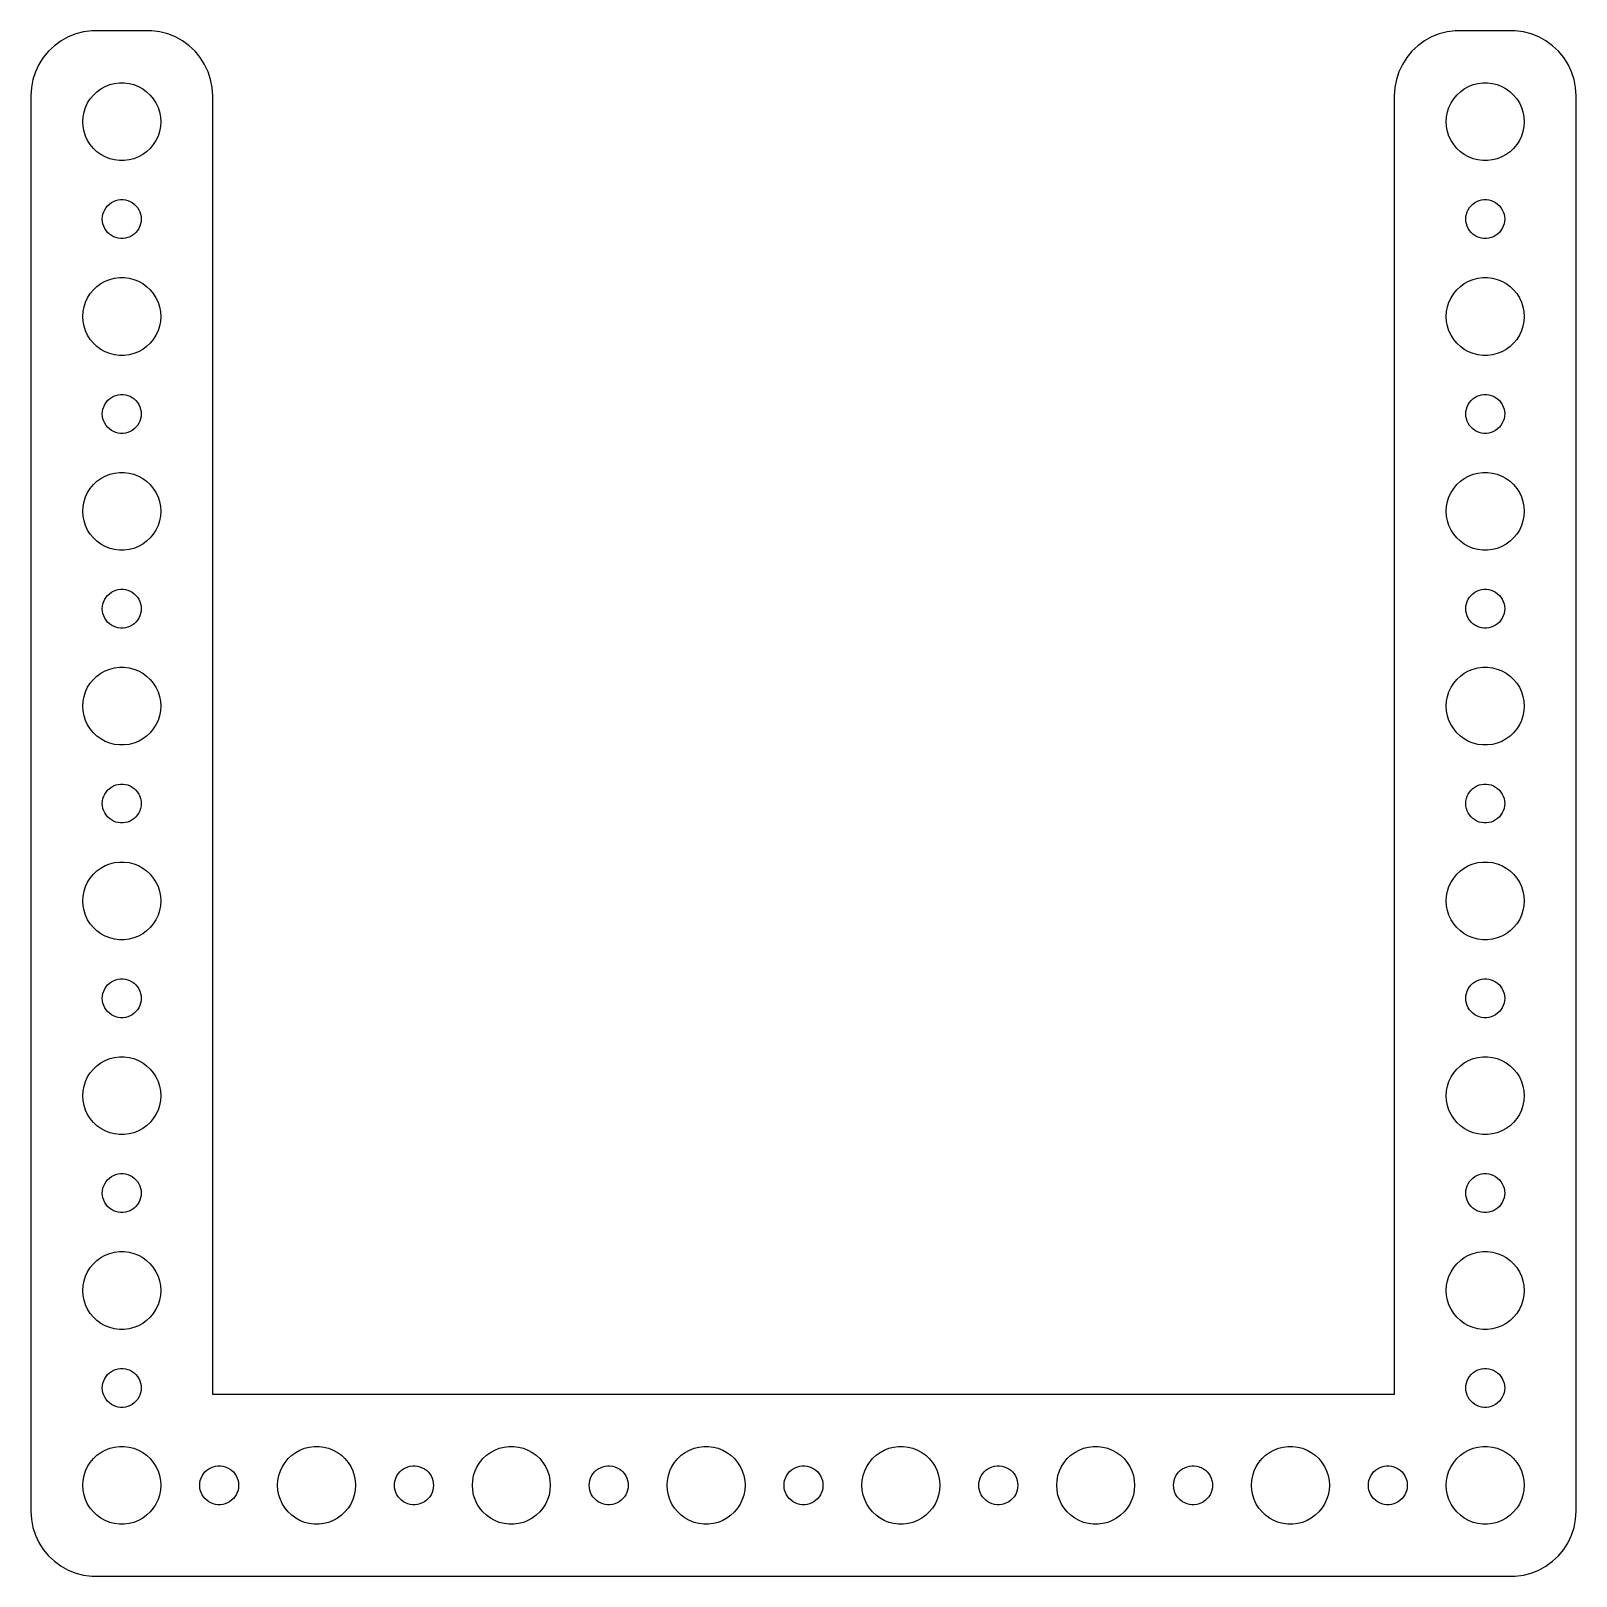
# Model space of a CAD drawing. Header units: metres. Extents: x -60 to 60, y -59 to 59.
import ezdxf

# ---------------------------------------------------------------- set-up
doc = ezdxf.new("R2010")
doc.units = ezdxf.units.M

msp = doc.modelspace()

# ---------------------------------------------------------------- linework, layer by layer
for p, q in [((-57.6871, 58.3526), (-58.1448, 57.9227)), ((-57.1791, 58.7216), (-57.6871, 58.3526)), ((-56.6289, 59.0241), (-57.1791, 58.7216)), ((-56.0451, 59.2553), (-56.6289, 59.0241)), ((-55.4369, 59.4114), (-56.0451, 59.2553)), ((-54.8139, 59.4901), (-55.4369, 59.4114)), ((-50.186, 59.4901), (-54.8139, 59.4901)), ((-49.5631, 59.4114), (-50.186, 59.4901)), ((-48.9549, 59.2553), (-49.5631, 59.4114)), ((-48.3711, 59.0241), (-48.9549, 59.2553)), ((-47.8209, 58.7216), (-48.3711, 59.0241)), ((-47.3129, 58.3526), (-47.8209, 58.7216)), ((-46.8551, 57.9227), (-47.3129, 58.3526)), ((47.3129, 58.3526), (46.8551, 57.9227)), ((47.8209, 58.7216), (47.3129, 58.3526)), ((48.3711, 59.0241), (47.8209, 58.7216)), ((48.9549, 59.2553), (48.3711, 59.0241)), ((49.5631, 59.4114), (48.9549, 59.2553)), ((50.186, 59.4901), (49.5631, 59.4114)), ((54.8139, 59.4901), (50.186, 59.4901)), ((55.4369, 59.4114), (54.8139, 59.4901)), ((56.0451, 59.2553), (55.4369, 59.4114)), ((56.6289, 59.0241), (56.0451, 59.2553)), ((57.1791, 58.7216), (56.6289, 59.0241)), ((57.6871, 58.3526), (57.1791, 58.7216)), ((58.1448, 57.9227), (57.6871, 58.3526)), ((-58.5451, 57.4389), (-58.8815, 56.9088)), ((-58.1448, 57.9227), (-58.5451, 57.4389)), ((-46.4549, 57.4389), (-46.8551, 57.9227)), ((-46.1185, 56.9088), (-46.4549, 57.4389)), ((46.4549, 57.4389), (46.1185, 56.9088)), ((46.8551, 57.9227), (46.4549, 57.4389)), ((58.5451, 57.4389), (58.1448, 57.9227)), ((58.8815, 56.9088), (58.5451, 57.4389)), ((-59.1489, 56.3406), (-59.3429, 55.7434)), ((-58.8815, 56.9088), (-59.1489, 56.3406)), ((-45.8511, 56.3406), (-46.1185, 56.9088)), ((-45.6571, 55.7434), (-45.8511, 56.3406)), ((45.8511, 56.3406), (45.6571, 55.7434)), ((46.1185, 56.9088), (45.8511, 56.3406)), ((59.1489, 56.3406), (58.8815, 56.9088)), ((59.3429, 55.7434), (59.1489, 56.3406)), ((-59.4606, 55.1267), (-59.5, 54.5)), ((-59.3429, 55.7434), (-59.4606, 55.1267)), ((-54.6869, 54.5536), (-54.4123, 54.8115)), ((-54.4123, 54.8115), (-54.1075, 55.033)), ((-54.1075, 55.033), (-53.7773, 55.2145)), ((-53.7773, 55.2145), (-53.427, 55.3532)), ((-53.427, 55.3532), (-53.0621, 55.4469)), ((-53.0621, 55.4469), (-52.6884, 55.4941)), ((-52.6884, 55.4941), (-52.3116, 55.4941)), ((-52.3116, 55.4941), (-51.9379, 55.4469)), ((-51.9379, 55.4469), (-51.5729, 55.3532)), ((-51.5729, 55.3532), (-51.2227, 55.2145)), ((-51.2227, 55.2145), (-50.8925, 55.033)), ((-50.8925, 55.033), (-50.5877, 54.8115)), ((-50.5877, 54.8115), (-50.3131, 54.5536)), ((-45.5394, 55.1267), (-45.6571, 55.7434)), ((-45.5, 54.5), (-45.5394, 55.1267)), ((45.5394, 55.1267), (45.5, 54.5)), ((45.6571, 55.7434), (45.5394, 55.1267)), ((50.3131, 54.5536), (50.5877, 54.8115)), ((50.5877, 54.8115), (50.8925, 55.033)), ((50.8925, 55.033), (51.2227, 55.2145)), ((51.2227, 55.2145), (51.5729, 55.3532)), ((51.5729, 55.3532), (51.9379, 55.4469)), ((51.9379, 55.4469), (52.3116, 55.4941)), ((52.3116, 55.4941), (52.6884, 55.4941)), ((52.6884, 55.4941), (53.0621, 55.4469)), ((53.0621, 55.4469), (53.427, 55.3532)), ((53.427, 55.3532), (53.7773, 55.2145)), ((53.7773, 55.2145), (54.1075, 55.033)), ((54.1075, 55.033), (54.4123, 54.8115)), ((54.4123, 54.8115), (54.6869, 54.5536)), ((59.4606, 55.1267), (59.3429, 55.7434)), ((59.5, 54.5), (59.4606, 55.1267)), ((-59.5, 54.5), (-59.5, -54.5)), ((-55.4057, 53.2461), (-55.2893, 53.6044)), ((-55.2893, 53.6044), (-55.1289, 53.9453)), ((-55.1289, 53.9453), (-54.927, 54.2634)), ((-54.927, 54.2634), (-54.6869, 54.5536)), ((-50.3131, 54.5536), (-50.0729, 54.2634)), ((-50.0729, 54.2634), (-49.8711, 53.9453)), ((-49.8711, 53.9453), (-49.7107, 53.6044)), ((-49.7107, 53.6044), (-49.5942, 53.2461)), ((-45.5, -45.5099), (-45.5, 54.5)), ((45.5, 54.5), (45.5, -45.5099)), ((49.5942, 53.2461), (49.7107, 53.6044)), ((49.7107, 53.6044), (49.8711, 53.9453)), ((49.8711, 53.9453), (50.0729, 54.2634)), ((50.0729, 54.2634), (50.3131, 54.5536)), ((54.6869, 54.5536), (54.927, 54.2634)), ((54.927, 54.2634), (55.1289, 53.9453)), ((55.1289, 53.9453), (55.2893, 53.6044)), ((55.2893, 53.6044), (55.4057, 53.2461)), ((59.5, -54.5), (59.5, 54.5)), ((-55.5, 52.5), (-55.4763, 52.876)), ((-55.4763, 52.124), (-55.5, 52.5)), ((-55.4763, 52.876), (-55.4057, 53.2461)), ((-49.5942, 53.2461), (-49.5237, 52.876)), ((-49.5237, 52.876), (-49.5, 52.5)), ((-49.5, 52.5), (-49.5237, 52.124)), ((49.5, 52.5), (49.5237, 52.876)), ((49.5237, 52.124), (49.5, 52.5)), ((49.5237, 52.876), (49.5942, 53.2461)), ((55.4057, 53.2461), (55.4763, 52.876)), ((55.4763, 52.876), (55.5, 52.5)), ((55.5, 52.5), (55.4763, 52.124)), ((-55.4057, 51.7539), (-55.4763, 52.124)), ((-55.2893, 51.3956), (-55.4057, 51.7539)), ((-55.1289, 51.0547), (-55.2893, 51.3956)), ((-49.7107, 51.3956), (-49.8711, 51.0547)), ((-49.5942, 51.7539), (-49.7107, 51.3956)), ((-49.5237, 52.124), (-49.5942, 51.7539)), ((49.5942, 51.7539), (49.5237, 52.124)), ((49.7107, 51.3956), (49.5942, 51.7539)), ((49.8711, 51.0547), (49.7107, 51.3956)), ((55.2893, 51.3956), (55.1289, 51.0547)), ((55.4057, 51.7539), (55.2893, 51.3956)), ((55.4763, 52.124), (55.4057, 51.7539)), ((-54.927, 50.7366), (-55.1289, 51.0547)), ((-54.6869, 50.4464), (-54.927, 50.7366)), ((-54.4123, 50.1885), (-54.6869, 50.4464)), ((-54.1075, 49.967), (-54.4123, 50.1885)), ((-50.5877, 50.1885), (-50.8925, 49.967)), ((-50.3131, 50.4464), (-50.5877, 50.1885)), ((-50.0729, 50.7366), (-50.3131, 50.4464)), ((-49.8711, 51.0547), (-50.0729, 50.7366)), ((50.0729, 50.7366), (49.8711, 51.0547)), ((50.3131, 50.4464), (50.0729, 50.7366)), ((50.5877, 50.1885), (50.3131, 50.4464)), ((50.8925, 49.967), (50.5877, 50.1885)), ((54.4123, 50.1885), (54.1075, 49.967)), ((54.6869, 50.4464), (54.4123, 50.1885)), ((54.927, 50.7366), (54.6869, 50.4464)), ((55.1289, 51.0547), (54.927, 50.7366)), ((-53.7773, 49.7855), (-54.1075, 49.967)), ((-53.427, 49.6468), (-53.7773, 49.7855)), ((-53.0621, 49.5531), (-53.427, 49.6468)), ((-52.6884, 49.5059), (-53.0621, 49.5531)), ((-52.3116, 49.5059), (-52.6884, 49.5059)), ((-51.9379, 49.5531), (-52.3116, 49.5059)), ((-51.5729, 49.6468), (-51.9379, 49.5531)), ((-51.2227, 49.7855), (-51.5729, 49.6468)), ((-50.8925, 49.967), (-51.2227, 49.7855)), ((51.2227, 49.7855), (50.8925, 49.967)), ((51.5729, 49.6468), (51.2227, 49.7855)), ((51.9379, 49.5531), (51.5729, 49.6468)), ((52.3116, 49.5059), (51.9379, 49.5531)), ((52.6884, 49.5059), (52.3116, 49.5059)), ((53.0621, 49.5531), (52.6884, 49.5059)), ((53.427, 49.6468), (53.0621, 49.5531)), ((53.7773, 49.7855), (53.427, 49.6468)), ((54.1075, 49.967), (53.7773, 49.7855)), ((-53.1387, 46.3572), (-52.9635, 46.4266)), ((-52.9635, 46.4266), (-52.7811, 46.4734)), ((-52.7811, 46.4734), (-52.5942, 46.497)), ((-52.5942, 46.497), (-52.4058, 46.497)), ((-52.4058, 46.497), (-52.2189, 46.4734)), ((-52.2189, 46.4734), (-52.0365, 46.4266)), ((-52.0365, 46.4266), (-51.8613, 46.3572)), ((51.8613, 46.3572), (52.0365, 46.4266)), ((52.0365, 46.4266), (52.2189, 46.4734)), ((52.2189, 46.4734), (52.4058, 46.497)), ((52.4058, 46.497), (52.5942, 46.497)), ((52.5942, 46.497), (52.7811, 46.4734)), ((52.7811, 46.4734), (52.9635, 46.4266)), ((52.9635, 46.4266), (53.1387, 46.3572)), ((-53.9882, 45.188), (-53.9529, 45.373)), ((-53.9529, 45.373), (-53.8947, 45.5522)), ((-53.8947, 45.5522), (-53.8145, 45.7226)), ((-53.8145, 45.7226), (-53.7135, 45.8817)), ((-53.7135, 45.8817), (-53.5934, 46.0268)), ((-53.5934, 46.0268), (-53.4561, 46.1558)), ((-53.4561, 46.1558), (-53.3037, 46.2665)), ((-53.3037, 46.2665), (-53.1387, 46.3572)), ((-51.8613, 46.3572), (-51.6963, 46.2665)), ((-51.6963, 46.2665), (-51.5439, 46.1558)), ((-51.5439, 46.1558), (-51.4065, 46.0268)), ((-51.4065, 46.0268), (-51.2865, 45.8817)), ((-51.2865, 45.8817), (-51.1855, 45.7226)), ((-51.1855, 45.7226), (-51.1053, 45.5522)), ((-51.1053, 45.5522), (-51.0471, 45.373)), ((-51.0471, 45.373), (-51.0118, 45.188)), ((51.0118, 45.188), (51.0471, 45.373)), ((51.0471, 45.373), (51.1053, 45.5522)), ((51.1053, 45.5522), (51.1855, 45.7226)), ((51.1855, 45.7226), (51.2865, 45.8817)), ((51.2865, 45.8817), (51.4065, 46.0268)), ((51.4065, 46.0268), (51.5439, 46.1558)), ((51.5439, 46.1558), (51.6963, 46.2665)), ((51.6963, 46.2665), (51.8613, 46.3572)), ((53.1387, 46.3572), (53.3037, 46.2665)), ((53.3037, 46.2665), (53.4561, 46.1558)), ((53.4561, 46.1558), (53.5934, 46.0268)), ((53.5934, 46.0268), (53.7135, 45.8817)), ((53.7135, 45.8817), (53.8145, 45.7226)), ((53.8145, 45.7226), (53.8947, 45.5522)), ((53.8947, 45.5522), (53.9529, 45.373)), ((53.9529, 45.373), (53.9882, 45.188)), ((-54, 45), (-53.9882, 45.188)), ((-53.9882, 44.812), (-54, 45)), ((-53.9529, 44.627), (-53.9882, 44.812)), ((-53.8947, 44.4478), (-53.9529, 44.627)), ((-53.8145, 44.2774), (-53.8947, 44.4478)), ((-53.7135, 44.1183), (-53.8145, 44.2774)), ((-53.5934, 43.9732), (-53.7135, 44.1183)), ((-51.2865, 44.1183), (-51.4065, 43.9732)), ((-51.1855, 44.2774), (-51.2865, 44.1183)), ((-51.1053, 44.4478), (-51.1855, 44.2774)), ((-51.0471, 44.627), (-51.1053, 44.4478)), ((-51.0118, 44.812), (-51.0471, 44.627)), ((-51.0118, 45.188), (-51, 45)), ((-51, 45), (-51.0118, 44.812)), ((51, 45), (51.0118, 45.188)), ((51.0118, 44.812), (51, 45)), ((51.0471, 44.627), (51.0118, 44.812)), ((51.1053, 44.4478), (51.0471, 44.627)), ((51.1855, 44.2774), (51.1053, 44.4478)), ((51.2865, 44.1183), (51.1855, 44.2774)), ((51.4065, 43.9732), (51.2865, 44.1183)), ((53.7135, 44.1183), (53.5934, 43.9732)), ((53.8145, 44.2774), (53.7135, 44.1183)), ((53.8947, 44.4478), (53.8145, 44.2774)), ((53.9529, 44.627), (53.8947, 44.4478)), ((53.9882, 44.812), (53.9529, 44.627)), ((53.9882, 45.188), (54, 45)), ((54, 45), (53.9882, 44.812)), ((-53.4561, 43.8442), (-53.5934, 43.9732)), ((-53.3037, 43.7335), (-53.4561, 43.8442)), ((-53.1387, 43.6428), (-53.3037, 43.7335)), ((-52.9635, 43.5734), (-53.1387, 43.6428)), ((-52.7811, 43.5266), (-52.9635, 43.5734)), ((-52.5942, 43.503), (-52.7811, 43.5266)), ((-52.4058, 43.503), (-52.5942, 43.503)), ((-52.2189, 43.5266), (-52.4058, 43.503)), ((-52.0365, 43.5734), (-52.2189, 43.5266)), ((-51.8613, 43.6428), (-52.0365, 43.5734)), ((-51.6963, 43.7335), (-51.8613, 43.6428)), ((-51.5439, 43.8442), (-51.6963, 43.7335)), ((-51.4065, 43.9732), (-51.5439, 43.8442)), ((51.5439, 43.8442), (51.4065, 43.9732)), ((51.6963, 43.7335), (51.5439, 43.8442)), ((51.8613, 43.6428), (51.6963, 43.7335)), ((52.0365, 43.5734), (51.8613, 43.6428)), ((52.2189, 43.5266), (52.0365, 43.5734)), ((52.4058, 43.503), (52.2189, 43.5266)), ((52.5942, 43.503), (52.4058, 43.503)), ((52.7811, 43.5266), (52.5942, 43.503)), ((52.9635, 43.5734), (52.7811, 43.5266)), ((53.1387, 43.6428), (52.9635, 43.5734)), ((53.3037, 43.7335), (53.1387, 43.6428)), ((53.4561, 43.8442), (53.3037, 43.7335)), ((53.5934, 43.9732), (53.4561, 43.8442)), ((-53.0621, 40.4469), (-52.6884, 40.4941)), ((-52.6884, 40.4941), (-52.3116, 40.4941)), ((-52.3116, 40.4941), (-51.9379, 40.4469)), ((51.9379, 40.4469), (52.3116, 40.4941)), ((52.3116, 40.4941), (52.6884, 40.4941)), ((52.6884, 40.4941), (53.0621, 40.4469)), ((-54.927, 39.2634), (-54.6869, 39.5536)), ((-54.6869, 39.5536), (-54.4123, 39.8115)), ((-54.4123, 39.8115), (-54.1075, 40.033)), ((-54.1075, 40.033), (-53.7773, 40.2145)), ((-53.7773, 40.2145), (-53.427, 40.3532)), ((-53.427, 40.3532), (-53.0621, 40.4469)), ((-51.9379, 40.4469), (-51.5729, 40.3532)), ((-51.5729, 40.3532), (-51.2227, 40.2145)), ((-51.2227, 40.2145), (-50.8925, 40.033)), ((-50.8925, 40.033), (-50.5877, 39.8115)), ((-50.5877, 39.8115), (-50.3131, 39.5536)), ((-50.3131, 39.5536), (-50.0729, 39.2634)), ((50.0729, 39.2634), (50.3131, 39.5536)), ((50.3131, 39.5536), (50.5877, 39.8115)), ((50.5877, 39.8115), (50.8925, 40.033)), ((50.8925, 40.033), (51.2227, 40.2145)), ((51.2227, 40.2145), (51.5729, 40.3532)), ((51.5729, 40.3532), (51.9379, 40.4469)), ((53.0621, 40.4469), (53.427, 40.3532)), ((53.427, 40.3532), (53.7773, 40.2145)), ((53.7773, 40.2145), (54.1075, 40.033)), ((54.1075, 40.033), (54.4123, 39.8115)), ((54.4123, 39.8115), (54.6869, 39.5536)), ((54.6869, 39.5536), (54.927, 39.2634)), ((-55.4763, 37.876), (-55.4057, 38.2461)), ((-55.4057, 38.2461), (-55.2893, 38.6044)), ((-55.2893, 38.6044), (-55.1289, 38.9453)), ((-55.1289, 38.9453), (-54.927, 39.2634)), ((-50.0729, 39.2634), (-49.8711, 38.9453)), ((-49.8711, 38.9453), (-49.7107, 38.6044)), ((-49.7107, 38.6044), (-49.5942, 38.2461)), ((-49.5942, 38.2461), (-49.5237, 37.876)), ((49.5237, 37.876), (49.5942, 38.2461)), ((49.5942, 38.2461), (49.7107, 38.6044)), ((49.7107, 38.6044), (49.8711, 38.9453)), ((49.8711, 38.9453), (50.0729, 39.2634)), ((54.927, 39.2634), (55.1289, 38.9453)), ((55.1289, 38.9453), (55.2893, 38.6044)), ((55.2893, 38.6044), (55.4057, 38.2461)), ((55.4057, 38.2461), (55.4763, 37.876)), ((-55.5, 37.5), (-55.4763, 37.876)), ((-55.4763, 37.124), (-55.5, 37.5)), ((-55.4057, 36.7539), (-55.4763, 37.124)), ((-49.5237, 37.124), (-49.5942, 36.7539)), ((-49.5237, 37.876), (-49.5, 37.5)), ((-49.5, 37.5), (-49.5237, 37.124)), ((49.5, 37.5), (49.5237, 37.876)), ((49.5237, 37.124), (49.5, 37.5)), ((49.5942, 36.7539), (49.5237, 37.124)), ((55.4763, 37.124), (55.4057, 36.7539)), ((55.4763, 37.876), (55.5, 37.5)), ((55.5, 37.5), (55.4763, 37.124)), ((-55.2893, 36.3956), (-55.4057, 36.7539)), ((-55.1289, 36.0547), (-55.2893, 36.3956)), ((-54.927, 35.7366), (-55.1289, 36.0547)), ((-54.6869, 35.4464), (-54.927, 35.7366)), ((-50.0729, 35.7366), (-50.3131, 35.4464)), ((-49.8711, 36.0547), (-50.0729, 35.7366)), ((-49.7107, 36.3956), (-49.8711, 36.0547)), ((-49.5942, 36.7539), (-49.7107, 36.3956)), ((49.7107, 36.3956), (49.5942, 36.7539)), ((49.8711, 36.0547), (49.7107, 36.3956)), ((50.0729, 35.7366), (49.8711, 36.0547)), ((50.3131, 35.4464), (50.0729, 35.7366)), ((54.927, 35.7366), (54.6869, 35.4464)), ((55.1289, 36.0547), (54.927, 35.7366)), ((55.2893, 36.3956), (55.1289, 36.0547)), ((55.4057, 36.7539), (55.2893, 36.3956)), ((-54.4123, 35.1885), (-54.6869, 35.4464)), ((-54.1075, 34.967), (-54.4123, 35.1885)), ((-53.7773, 34.7855), (-54.1075, 34.967)), ((-53.427, 34.6468), (-53.7773, 34.7855)), ((-53.0621, 34.5531), (-53.427, 34.6468)), ((-52.6884, 34.5059), (-53.0621, 34.5531)), ((-51.9379, 34.5531), (-52.3116, 34.5059)), ((-51.5729, 34.6468), (-51.9379, 34.5531)), ((-51.2227, 34.7855), (-51.5729, 34.6468)), ((-50.8925, 34.967), (-51.2227, 34.7855)), ((-50.5877, 35.1885), (-50.8925, 34.967)), ((-50.3131, 35.4464), (-50.5877, 35.1885)), ((50.5877, 35.1885), (50.3131, 35.4464)), ((50.8925, 34.967), (50.5877, 35.1885)), ((51.2227, 34.7855), (50.8925, 34.967)), ((51.5729, 34.6468), (51.2227, 34.7855)), ((51.9379, 34.5531), (51.5729, 34.6468)), ((52.3116, 34.5059), (51.9379, 34.5531)), ((53.0621, 34.5531), (52.6884, 34.5059)), ((53.427, 34.6468), (53.0621, 34.5531)), ((53.7773, 34.7855), (53.427, 34.6468)), ((54.1075, 34.967), (53.7773, 34.7855)), ((54.4123, 35.1885), (54.1075, 34.967)), ((54.6869, 35.4464), (54.4123, 35.1885)), ((-52.3116, 34.5059), (-52.6884, 34.5059)), ((52.6884, 34.5059), (52.3116, 34.5059)), ((-53.7135, 30.8817), (-53.5934, 31.0268)), ((-53.5934, 31.0268), (-53.4561, 31.1558)), ((-53.4561, 31.1558), (-53.3037, 31.2665)), ((-53.3037, 31.2665), (-53.1387, 31.3572)), ((-53.1387, 31.3572), (-52.9635, 31.4266)), ((-52.9635, 31.4266), (-52.7811, 31.4734)), ((-52.7811, 31.4734), (-52.5942, 31.497)), ((-52.5942, 31.497), (-52.4058, 31.497)), ((-52.4058, 31.497), (-52.2189, 31.4734)), ((-52.2189, 31.4734), (-52.0365, 31.4266)), ((-52.0365, 31.4266), (-51.8613, 31.3572)), ((-51.8613, 31.3572), (-51.6963, 31.2665)), ((-51.6963, 31.2665), (-51.5439, 31.1558)), ((-51.5439, 31.1558), (-51.4065, 31.0268)), ((-51.4065, 31.0268), (-51.2865, 30.8817)), ((51.2865, 30.8817), (51.4065, 31.0268)), ((51.4065, 31.0268), (51.5439, 31.1558)), ((51.5439, 31.1558), (51.6963, 31.2665)), ((51.6963, 31.2665), (51.8613, 31.3572)), ((51.8613, 31.3572), (52.0365, 31.4266)), ((52.0365, 31.4266), (52.2189, 31.4734)), ((52.2189, 31.4734), (52.4058, 31.497)), ((52.4058, 31.497), (52.5942, 31.497)), ((52.5942, 31.497), (52.7811, 31.4734)), ((52.7811, 31.4734), (52.9635, 31.4266)), ((52.9635, 31.4266), (53.1387, 31.3572)), ((53.1387, 31.3572), (53.3037, 31.2665)), ((53.3037, 31.2665), (53.4561, 31.1558)), ((53.4561, 31.1558), (53.5934, 31.0268)), ((53.5934, 31.0268), (53.7135, 30.8817)), ((-54, 30), (-53.9882, 30.188)), ((-53.9882, 29.812), (-54, 30)), ((-53.9882, 30.188), (-53.9529, 30.373)), ((-53.9529, 29.627), (-53.9882, 29.812)), ((-53.9529, 30.373), (-53.8947, 30.5522)), ((-53.8947, 30.5522), (-53.8145, 30.7226)), ((-53.8145, 30.7226), (-53.7135, 30.8817)), ((-51.2865, 30.8817), (-51.1855, 30.7226)), ((-51.1855, 30.7226), (-51.1053, 30.5522)), ((-51.1053, 30.5522), (-51.0471, 30.373)), ((-51.0471, 30.373), (-51.0118, 30.188)), ((-51.0118, 29.812), (-51.0471, 29.627)), ((-51.0118, 30.188), (-51, 30)), ((-51, 30), (-51.0118, 29.812)), ((51, 30), (51.0118, 30.188)), ((51.0118, 29.812), (51, 30)), ((51.0118, 30.188), (51.0471, 30.373)), ((51.0471, 29.627), (51.0118, 29.812)), ((51.0471, 30.373), (51.1053, 30.5522)), ((51.1053, 30.5522), (51.1855, 30.7226)), ((51.1855, 30.7226), (51.2865, 30.8817)), ((53.7135, 30.8817), (53.8145, 30.7226)), ((53.8145, 30.7226), (53.8947, 30.5522)), ((53.8947, 30.5522), (53.9529, 30.373)), ((53.9529, 30.373), (53.9882, 30.188)), ((53.9882, 29.812), (53.9529, 29.627)), ((53.9882, 30.188), (54, 30)), ((54, 30), (53.9882, 29.812)), ((-53.8947, 29.4478), (-53.9529, 29.627)), ((-53.8145, 29.2774), (-53.8947, 29.4478)), ((-53.7135, 29.1183), (-53.8145, 29.2774)), ((-53.5934, 28.9732), (-53.7135, 29.1183)), ((-53.4561, 28.8442), (-53.5934, 28.9732)), ((-53.3037, 28.7335), (-53.4561, 28.8442)), ((-53.1387, 28.6427), (-53.3037, 28.7335)), ((-52.9635, 28.5734), (-53.1387, 28.6427)), ((-52.7811, 28.5266), (-52.9635, 28.5734)), ((-52.0365, 28.5734), (-52.2189, 28.5266)), ((-51.8613, 28.6427), (-52.0365, 28.5734)), ((-51.6963, 28.7335), (-51.8613, 28.6427)), ((-51.5439, 28.8442), (-51.6963, 28.7335)), ((-51.4065, 28.9732), (-51.5439, 28.8442)), ((-51.2865, 29.1183), (-51.4065, 28.9732)), ((-51.1855, 29.2774), (-51.2865, 29.1183)), ((-51.1053, 29.4478), (-51.1855, 29.2774)), ((-51.0471, 29.627), (-51.1053, 29.4478)), ((51.1053, 29.4478), (51.0471, 29.627)), ((51.1855, 29.2774), (51.1053, 29.4478)), ((51.2865, 29.1183), (51.1855, 29.2774)), ((51.4065, 28.9732), (51.2865, 29.1183)), ((51.5439, 28.8442), (51.4065, 28.9732)), ((51.6963, 28.7335), (51.5439, 28.8442)), ((51.8613, 28.6427), (51.6963, 28.7335)), ((52.0365, 28.5734), (51.8613, 28.6427)), ((52.2189, 28.5266), (52.0365, 28.5734)), ((52.9635, 28.5734), (52.7811, 28.5266)), ((53.1387, 28.6427), (52.9635, 28.5734)), ((53.3037, 28.7335), (53.1387, 28.6427)), ((53.4561, 28.8442), (53.3037, 28.7335)), ((53.5934, 28.9732), (53.4561, 28.8442)), ((53.7135, 29.1183), (53.5934, 28.9732)), ((53.8145, 29.2774), (53.7135, 29.1183)), ((53.8947, 29.4478), (53.8145, 29.2774)), ((53.9529, 29.627), (53.8947, 29.4478)), ((-52.5942, 28.503), (-52.7811, 28.5266)), ((-52.4058, 28.503), (-52.5942, 28.503)), ((-52.2189, 28.5266), (-52.4058, 28.503)), ((52.4058, 28.503), (52.2189, 28.5266)), ((52.5942, 28.503), (52.4058, 28.503)), ((52.7811, 28.5266), (52.5942, 28.503)), ((-54.4123, 24.8115), (-54.1075, 25.033)), ((-54.1075, 25.033), (-53.7773, 25.2145)), ((-53.7773, 25.2145), (-53.427, 25.3532)), ((-53.427, 25.3532), (-53.0621, 25.4469)), ((-53.0621, 25.4469), (-52.6884, 25.4941)), ((-52.6884, 25.4941), (-52.3116, 25.4941)), ((-52.3116, 25.4941), (-51.9379, 25.4469)), ((-51.9379, 25.4469), (-51.5729, 25.3532)), ((-51.5729, 25.3532), (-51.2227, 25.2145)), ((-51.2227, 25.2145), (-50.8925, 25.033)), ((-50.8925, 25.033), (-50.5877, 24.8115)), ((50.5877, 24.8115), (50.8925, 25.033)), ((50.8925, 25.033), (51.2227, 25.2145)), ((51.2227, 25.2145), (51.5729, 25.3532)), ((51.5729, 25.3532), (51.9379, 25.4469)), ((51.9379, 25.4469), (52.3116, 25.4941)), ((52.3116, 25.4941), (52.6884, 25.4941)), ((52.6884, 25.4941), (53.0621, 25.4469)), ((53.0621, 25.4469), (53.427, 25.3532)), ((53.427, 25.3532), (53.7773, 25.2145)), ((53.7773, 25.2145), (54.1075, 25.033)), ((54.1075, 25.033), (54.4123, 24.8115)), ((-55.2893, 23.6044), (-55.1289, 23.9453)), ((-55.1289, 23.9453), (-54.927, 24.2634)), ((-54.927, 24.2634), (-54.6869, 24.5536)), ((-54.6869, 24.5536), (-54.4123, 24.8115)), ((-50.5877, 24.8115), (-50.3131, 24.5536)), ((-50.3131, 24.5536), (-50.0729, 24.2634)), ((-50.0729, 24.2634), (-49.8711, 23.9453)), ((-49.8711, 23.9453), (-49.7107, 23.6044)), ((49.7107, 23.6044), (49.8711, 23.9453)), ((49.8711, 23.9453), (50.0729, 24.2634)), ((50.0729, 24.2634), (50.3131, 24.5536)), ((50.3131, 24.5536), (50.5877, 24.8115)), ((54.4123, 24.8115), (54.6869, 24.5536)), ((54.6869, 24.5536), (54.927, 24.2634)), ((54.927, 24.2634), (55.1289, 23.9453)), ((55.1289, 23.9453), (55.2893, 23.6044)), ((-55.5, 22.5), (-55.4763, 22.876)), ((-55.4763, 22.876), (-55.4057, 23.2461)), ((-55.4057, 23.2461), (-55.2893, 23.6044)), ((-49.7107, 23.6044), (-49.5942, 23.2461)), ((-49.5942, 23.2461), (-49.5237, 22.876)), ((-49.5237, 22.876), (-49.5, 22.5)), ((49.5, 22.5), (49.5237, 22.876)), ((49.5237, 22.876), (49.5942, 23.2461)), ((49.5942, 23.2461), (49.7107, 23.6044)), ((55.2893, 23.6044), (55.4057, 23.2461)), ((55.4057, 23.2461), (55.4763, 22.876)), ((55.4763, 22.876), (55.5, 22.5)), ((-55.4763, 22.124), (-55.5, 22.5)), ((-55.4057, 21.7539), (-55.4763, 22.124)), ((-55.2893, 21.3956), (-55.4057, 21.7539)), ((-49.5942, 21.7539), (-49.7107, 21.3956)), ((-49.5237, 22.124), (-49.5942, 21.7539)), ((-49.5, 22.5), (-49.5237, 22.124)), ((49.5237, 22.124), (49.5, 22.5)), ((49.5942, 21.7539), (49.5237, 22.124)), ((49.7107, 21.3956), (49.5942, 21.7539)), ((55.4057, 21.7539), (55.2893, 21.3956)), ((55.4763, 22.124), (55.4057, 21.7539)), ((55.5, 22.5), (55.4763, 22.124)), ((-55.1289, 21.0547), (-55.2893, 21.3956)), ((-54.927, 20.7366), (-55.1289, 21.0547)), ((-54.6869, 20.4464), (-54.927, 20.7366)), ((-54.4123, 20.1884), (-54.6869, 20.4464)), ((-50.3131, 20.4464), (-50.5877, 20.1884)), ((-50.0729, 20.7366), (-50.3131, 20.4464)), ((-49.8711, 21.0547), (-50.0729, 20.7366)), ((-49.7107, 21.3956), (-49.8711, 21.0547)), ((49.8711, 21.0547), (49.7107, 21.3956)), ((50.0729, 20.7366), (49.8711, 21.0547)), ((50.3131, 20.4464), (50.0729, 20.7366)), ((50.5877, 20.1884), (50.3131, 20.4464)), ((54.6869, 20.4464), (54.4123, 20.1884)), ((54.927, 20.7366), (54.6869, 20.4464)), ((55.1289, 21.0547), (54.927, 20.7366)), ((55.2893, 21.3956), (55.1289, 21.0547)), ((-54.1075, 19.967), (-54.4123, 20.1884)), ((-53.7773, 19.7855), (-54.1075, 19.967)), ((-53.427, 19.6468), (-53.7773, 19.7855)), ((-53.0621, 19.5531), (-53.427, 19.6468)), ((-52.6884, 19.5059), (-53.0621, 19.5531)), ((-52.3116, 19.5059), (-52.6884, 19.5059)), ((-51.9379, 19.5531), (-52.3116, 19.5059)), ((-51.5729, 19.6468), (-51.9379, 19.5531)), ((-51.2227, 19.7855), (-51.5729, 19.6468)), ((-50.8925, 19.967), (-51.2227, 19.7855)), ((-50.5877, 20.1884), (-50.8925, 19.967)), ((50.8925, 19.967), (50.5877, 20.1884)), ((51.2227, 19.7855), (50.8925, 19.967)), ((51.5729, 19.6468), (51.2227, 19.7855)), ((51.9379, 19.5531), (51.5729, 19.6468)), ((52.3116, 19.5059), (51.9379, 19.5531)), ((52.6884, 19.5059), (52.3116, 19.5059)), ((53.0621, 19.5531), (52.6884, 19.5059)), ((53.427, 19.6468), (53.0621, 19.5531)), ((53.7773, 19.7855), (53.427, 19.6468)), ((54.1075, 19.967), (53.7773, 19.7855)), ((54.4123, 20.1884), (54.1075, 19.967)), ((-53.9529, 15.373), (-53.8947, 15.5522)), ((-53.8947, 15.5522), (-53.8145, 15.7226)), ((-53.8145, 15.7226), (-53.7135, 15.8817)), ((-53.7135, 15.8817), (-53.5934, 16.0268)), ((-53.5934, 16.0268), (-53.4561, 16.1558)), ((-53.4561, 16.1558), (-53.3037, 16.2665)), ((-53.3037, 16.2665), (-53.1387, 16.3572)), ((-53.1387, 16.3572), (-52.9635, 16.4266)), ((-52.9635, 16.4266), (-52.7811, 16.4734)), ((-52.7811, 16.4734), (-52.5942, 16.497)), ((-52.5942, 16.497), (-52.4058, 16.497)), ((-52.4058, 16.497), (-52.2189, 16.4734)), ((-52.2189, 16.4734), (-52.0365, 16.4266)), ((-52.0365, 16.4266), (-51.8613, 16.3572)), ((-51.8613, 16.3572), (-51.6963, 16.2665)), ((-51.6963, 16.2665), (-51.5439, 16.1558)), ((-51.5439, 16.1558), (-51.4065, 16.0268)), ((-51.4065, 16.0268), (-51.2865, 15.8817)), ((-51.2865, 15.8817), (-51.1855, 15.7226)), ((-51.1855, 15.7226), (-51.1053, 15.5522)), ((-51.1053, 15.5522), (-51.0471, 15.373)), ((51.0471, 15.373), (51.1053, 15.5522)), ((51.1053, 15.5522), (51.1855, 15.7226)), ((51.1855, 15.7226), (51.2865, 15.8817)), ((51.2865, 15.8817), (51.4065, 16.0268)), ((51.4065, 16.0268), (51.5439, 16.1558)), ((51.5439, 16.1558), (51.6963, 16.2665)), ((51.6963, 16.2665), (51.8613, 16.3572)), ((51.8613, 16.3572), (52.0365, 16.4266)), ((52.0365, 16.4266), (52.2189, 16.4734)), ((52.2189, 16.4734), (52.4058, 16.497)), ((52.4058, 16.497), (52.5942, 16.497)), ((52.5942, 16.497), (52.7811, 16.4734)), ((52.7811, 16.4734), (52.9635, 16.4266)), ((52.9635, 16.4266), (53.1387, 16.3572)), ((53.1387, 16.3572), (53.3037, 16.2665)), ((53.3037, 16.2665), (53.4561, 16.1558)), ((53.4561, 16.1558), (53.5934, 16.0268)), ((53.5934, 16.0268), (53.7135, 15.8817)), ((53.7135, 15.8817), (53.8145, 15.7226)), ((53.8145, 15.7226), (53.8947, 15.5522)), ((53.8947, 15.5522), (53.9529, 15.373)), ((-54, 15), (-53.9882, 15.188)), ((-53.9882, 14.812), (-54, 15)), ((-53.9882, 15.188), (-53.9529, 15.373)), ((-53.9529, 14.627), (-53.9882, 14.812)), ((-53.8947, 14.4478), (-53.9529, 14.627)), ((-53.8145, 14.2774), (-53.8947, 14.4478)), ((-51.1053, 14.4478), (-51.1855, 14.2774)), ((-51.0471, 14.627), (-51.1053, 14.4478)), ((-51.0471, 15.373), (-51.0118, 15.188)), ((-51.0118, 14.812), (-51.0471, 14.627)), ((-51.0118, 15.188), (-51, 15)), ((-51, 15), (-51.0118, 14.812)), ((51, 15), (51.0118, 15.188)), ((51.0118, 14.812), (51, 15)), ((51.0118, 15.188), (51.0471, 15.373)), ((51.0471, 14.627), (51.0118, 14.812)), ((51.1053, 14.4478), (51.0471, 14.627)), ((51.1855, 14.2774), (51.1053, 14.4478)), ((53.8947, 14.4478), (53.8145, 14.2774)), ((53.9529, 14.627), (53.8947, 14.4478)), ((53.9529, 15.373), (53.9882, 15.188)), ((53.9882, 14.812), (53.9529, 14.627)), ((53.9882, 15.188), (54, 15)), ((54, 15), (53.9882, 14.812)), ((-53.7135, 14.1183), (-53.8145, 14.2774)), ((-53.5934, 13.9732), (-53.7135, 14.1183)), ((-53.4561, 13.8442), (-53.5934, 13.9732)), ((-53.3037, 13.7335), (-53.4561, 13.8442)), ((-53.1387, 13.6427), (-53.3037, 13.7335)), ((-52.9635, 13.5734), (-53.1387, 13.6427)), ((-52.7811, 13.5266), (-52.9635, 13.5734)), ((-52.5942, 13.5029), (-52.7811, 13.5266)), ((-52.4058, 13.5029), (-52.5942, 13.5029)), ((-52.2189, 13.5266), (-52.4058, 13.5029)), ((-52.0365, 13.5734), (-52.2189, 13.5266)), ((-51.8613, 13.6427), (-52.0365, 13.5734)), ((-51.6963, 13.7335), (-51.8613, 13.6427)), ((-51.5439, 13.8442), (-51.6963, 13.7335)), ((-51.4065, 13.9732), (-51.5439, 13.8442)), ((-51.2865, 14.1183), (-51.4065, 13.9732)), ((-51.1855, 14.2774), (-51.2865, 14.1183)), ((51.2865, 14.1183), (51.1855, 14.2774)), ((51.4065, 13.9732), (51.2865, 14.1183)), ((51.5439, 13.8442), (51.4065, 13.9732)), ((51.6963, 13.7335), (51.5439, 13.8442)), ((51.8613, 13.6427), (51.6963, 13.7335)), ((52.0365, 13.5734), (51.8613, 13.6427)), ((52.2189, 13.5266), (52.0365, 13.5734)), ((52.4058, 13.5029), (52.2189, 13.5266)), ((52.5942, 13.5029), (52.4058, 13.5029)), ((52.7811, 13.5266), (52.5942, 13.5029)), ((52.9635, 13.5734), (52.7811, 13.5266)), ((53.1387, 13.6427), (52.9635, 13.5734)), ((53.3037, 13.7335), (53.1387, 13.6427)), ((53.4561, 13.8442), (53.3037, 13.7335)), ((53.5934, 13.9732), (53.4561, 13.8442)), ((53.7135, 14.1183), (53.5934, 13.9732)), ((53.8145, 14.2774), (53.7135, 14.1183)), ((-54.927, 9.26335), (-54.6869, 9.55363)), ((-54.6869, 9.55363), (-54.4123, 9.81154)), ((-54.4123, 9.81154), (-54.1075, 10.033)), ((-54.1075, 10.033), (-53.7773, 10.2145)), ((-53.7773, 10.2145), (-53.427, 10.3532)), ((-53.427, 10.3532), (-53.0621, 10.4469)), ((-53.0621, 10.4469), (-52.6884, 10.4941)), ((-52.6884, 10.4941), (-52.3116, 10.4941)), ((-52.3116, 10.4941), (-51.9379, 10.4469)), ((-51.9379, 10.4469), (-51.5729, 10.3532)), ((-51.5729, 10.3532), (-51.2227, 10.2145)), ((-51.2227, 10.2145), (-50.8925, 10.033)), ((-50.8925, 10.033), (-50.5877, 9.81154)), ((-50.5877, 9.81154), (-50.3131, 9.55363)), ((-50.3131, 9.55363), (-50.0729, 9.26335)), ((50.0729, 9.26335), (50.3131, 9.55363)), ((50.3131, 9.55363), (50.5877, 9.81154)), ((50.5877, 9.81154), (50.8925, 10.033)), ((50.8925, 10.033), (51.2227, 10.2145)), ((51.2227, 10.2145), (51.5729, 10.3532)), ((51.5729, 10.3532), (51.9379, 10.4469)), ((51.9379, 10.4469), (52.3116, 10.4941)), ((52.3116, 10.4941), (52.6884, 10.4941)), ((52.6884, 10.4941), (53.0621, 10.4469)), ((53.0621, 10.4469), (53.427, 10.3532)), ((53.427, 10.3532), (53.7773, 10.2145)), ((53.7773, 10.2145), (54.1075, 10.033)), ((54.1075, 10.033), (54.4123, 9.81154)), ((54.4123, 9.81154), (54.6869, 9.55363)), ((54.6869, 9.55363), (54.927, 9.26335)), ((-55.4057, 8.24606), (-55.2893, 8.60437)), ((-55.2893, 8.60437), (-55.1289, 8.94525)), ((-55.1289, 8.94525), (-54.927, 9.26335)), ((-50.0729, 9.26335), (-49.8711, 8.94525)), ((-49.8711, 8.94525), (-49.7107, 8.60437)), ((-49.7107, 8.60437), (-49.5942, 8.24606)), ((49.5942, 8.24606), (49.7107, 8.60437)), ((49.7107, 8.60437), (49.8711, 8.94525)), ((49.8711, 8.94525), (50.0729, 9.26335)), ((54.927, 9.26335), (55.1289, 8.94525)), ((55.1289, 8.94525), (55.2893, 8.60437)), ((55.2893, 8.60437), (55.4057, 8.24606)), ((-55.5, 7.5), (-55.4763, 7.87599)), ((-55.4763, 7.12399), (-55.5, 7.5)), ((-55.4763, 7.87599), (-55.4057, 8.24606)), ((-49.5942, 8.24606), (-49.5237, 7.87599)), ((-49.5237, 7.87599), (-49.5, 7.5)), ((-49.5, 7.5), (-49.5237, 7.12399)), ((49.5, 7.5), (49.5237, 7.87599)), ((49.5237, 7.12399), (49.5, 7.5)), ((49.5237, 7.87599), (49.5942, 8.24606)), ((55.4057, 8.24606), (55.4763, 7.87599)), ((55.4763, 7.87599), (55.5, 7.5)), ((55.5, 7.5), (55.4763, 7.12399)), ((-55.4057, 6.75392), (-55.4763, 7.12399)), ((-55.2893, 6.39561), (-55.4057, 6.75392)), ((-55.1289, 6.05473), (-55.2893, 6.39561)), ((-54.927, 5.73663), (-55.1289, 6.05473)), ((-49.8711, 6.05473), (-50.0729, 5.73663)), ((-49.7107, 6.39561), (-49.8711, 6.05473)), ((-49.5942, 6.75392), (-49.7107, 6.39561)), ((-49.5237, 7.12399), (-49.5942, 6.75392)), ((49.5942, 6.75392), (49.5237, 7.12399)), ((49.7107, 6.39561), (49.5942, 6.75392)), ((49.8711, 6.05473), (49.7107, 6.39561)), ((50.0729, 5.73663), (49.8711, 6.05473)), ((55.1289, 6.05473), (54.927, 5.73663)), ((55.2893, 6.39561), (55.1289, 6.05473)), ((55.4057, 6.75392), (55.2893, 6.39561)), ((55.4763, 7.12399), (55.4057, 6.75392)), ((-54.6869, 5.44635), (-54.927, 5.73663)), ((-54.4123, 5.18845), (-54.6869, 5.44635)), ((-54.1075, 4.96701), (-54.4123, 5.18845)), ((-53.7773, 4.78551), (-54.1075, 4.96701)), ((-53.427, 4.64682), (-53.7773, 4.78551)), ((-51.2227, 4.78551), (-51.5729, 4.64682)), ((-50.8925, 4.96701), (-51.2227, 4.78551)), ((-50.5877, 5.18845), (-50.8925, 4.96701)), ((-50.3131, 5.44635), (-50.5877, 5.18845)), ((-50.0729, 5.73663), (-50.3131, 5.44635)), ((50.3131, 5.44635), (50.0729, 5.73663)), ((50.5877, 5.18845), (50.3131, 5.44635)), ((50.8925, 4.96701), (50.5877, 5.18845)), ((51.2227, 4.78551), (50.8925, 4.96701)), ((51.5729, 4.64682), (51.2227, 4.78551)), ((53.7773, 4.78551), (53.427, 4.64682)), ((54.1075, 4.96701), (53.7773, 4.78551)), ((54.4123, 5.18845), (54.1075, 4.96701)), ((54.6869, 5.44635), (54.4123, 5.18845)), ((54.927, 5.73663), (54.6869, 5.44635)), ((-53.0621, 4.55313), (-53.427, 4.64682)), ((-52.6884, 4.50591), (-53.0621, 4.55313)), ((-52.3116, 4.50591), (-52.6884, 4.50591)), ((-51.9379, 4.55313), (-52.3116, 4.50591)), ((-51.5729, 4.64682), (-51.9379, 4.55313)), ((51.9379, 4.55313), (51.5729, 4.64682)), ((52.3116, 4.50591), (51.9379, 4.55313)), ((52.6884, 4.50591), (52.3116, 4.50591)), ((53.0621, 4.55313), (52.6884, 4.50591)), ((53.427, 4.64682), (53.0621, 4.55313)), ((-53.4561, 1.15576), (-53.3037, 1.26648)), ((-53.3037, 1.26648), (-53.1387, 1.35724)), ((-53.1387, 1.35724), (-52.9635, 1.42657)), ((-52.9635, 1.42657), (-52.7811, 1.47342)), ((-52.7811, 1.47342), (-52.5942, 1.49704)), ((-52.5942, 1.49704), (-52.4058, 1.49704)), ((-52.4058, 1.49704), (-52.2189, 1.47342)), ((-52.2189, 1.47342), (-52.0365, 1.42657)), ((-52.0365, 1.42657), (-51.8613, 1.35724)), ((-51.8613, 1.35724), (-51.6963, 1.26648)), ((-51.6963, 1.26648), (-51.5439, 1.15576)), ((51.5439, 1.15576), (51.6963, 1.26648)), ((51.6963, 1.26648), (51.8613, 1.35724)), ((51.8613, 1.35724), (52.0365, 1.42657)), ((52.0365, 1.42657), (52.2189, 1.47342)), ((52.2189, 1.47342), (52.4058, 1.49704)), ((52.4058, 1.49704), (52.5942, 1.49704)), ((52.5942, 1.49704), (52.7811, 1.47342)), ((52.7811, 1.47342), (52.9635, 1.42657)), ((52.9635, 1.42657), (53.1387, 1.35724)), ((53.1387, 1.35724), (53.3037, 1.26648)), ((53.3037, 1.26648), (53.4561, 1.15576)), ((-54, 0), (-53.9882, 0.18799)), ((-53.9882, -0.18799), (-54, 0)), ((-53.9882, 0.18799), (-53.9529, 0.37303)), ((-53.9529, 0.37303), (-53.8947, 0.55219)), ((-53.8947, 0.55219), (-53.8145, 0.72263)), ((-53.8145, 0.72263), (-53.7135, 0.88167)), ((-53.7135, 0.88167), (-53.5934, 1.02681)), ((-53.5934, 1.02681), (-53.4561, 1.15576)), ((-51.5439, 1.15576), (-51.4065, 1.02681)), ((-51.4065, 1.02681), (-51.2865, 0.88167)), ((-51.2865, 0.88167), (-51.1855, 0.72263)), ((-51.1855, 0.72263), (-51.1053, 0.55219)), ((-51.1053, 0.55219), (-51.0471, 0.37303)), ((-51.0471, 0.37303), (-51.0118, 0.18799)), ((-51.0118, 0.18799), (-51, 0)), ((-51, 0), (-51.0118, -0.18799)), ((51, 0), (51.0118, 0.18799)), ((51.0118, -0.18799), (51, 0)), ((51.0118, 0.18799), (51.0471, 0.37303)), ((51.0471, 0.37303), (51.1053, 0.55219)), ((51.1053, 0.55219), (51.1855, 0.72263)), ((51.1855, 0.72263), (51.2865, 0.88167)), ((51.2865, 0.88167), (51.4065, 1.02681)), ((51.4065, 1.02681), (51.5439, 1.15576)), ((53.4561, 1.15576), (53.5934, 1.02681)), ((53.5934, 1.02681), (53.7135, 0.88167)), ((53.7135, 0.88167), (53.8145, 0.72263)), ((53.8145, 0.72263), (53.8947, 0.55219)), ((53.8947, 0.55219), (53.9529, 0.37303)), ((53.9529, 0.37303), (53.9882, 0.18799)), ((53.9882, 0.18799), (54, 0)), ((54, 0), (53.9882, -0.18799)), ((-53.9529, -0.37303), (-53.9882, -0.18799)), ((-53.8947, -0.55219), (-53.9529, -0.37303)), ((-53.8145, -0.72263), (-53.8947, -0.55219)), ((-53.7135, -0.88167), (-53.8145, -0.72263)), ((-53.5934, -1.02681), (-53.7135, -0.88167)), ((-53.4561, -1.15576), (-53.5934, -1.02681)), ((-53.3037, -1.26648), (-53.4561, -1.15576)), ((-51.5439, -1.15576), (-51.6963, -1.26648)), ((-51.4065, -1.02681), (-51.5439, -1.15576)), ((-51.2865, -0.88167), (-51.4065, -1.02681)), ((-51.1855, -0.72263), (-51.2865, -0.88167)), ((-51.1053, -0.55219), (-51.1855, -0.72263)), ((-51.0471, -0.37303), (-51.1053, -0.55219)), ((-51.0118, -0.18799), (-51.0471, -0.37303)), ((51.0471, -0.37303), (51.0118, -0.18799)), ((51.1053, -0.55219), (51.0471, -0.37303)), ((51.1855, -0.72263), (51.1053, -0.55219)), ((51.2865, -0.88167), (51.1855, -0.72263)), ((51.4065, -1.02681), (51.2865, -0.88167)), ((51.5439, -1.15576), (51.4065, -1.02681)), ((51.6963, -1.26648), (51.5439, -1.15576)), ((53.4561, -1.15576), (53.3037, -1.26648)), ((53.5934, -1.02681), (53.4561, -1.15576)), ((53.7135, -0.88167), (53.5934, -1.02681)), ((53.8145, -0.72263), (53.7135, -0.88167)), ((53.8947, -0.55219), (53.8145, -0.72263)), ((53.9529, -0.37303), (53.8947, -0.55219)), ((53.9882, -0.18799), (53.9529, -0.37303)), ((-53.1387, -1.35724), (-53.3037, -1.26648)), ((-52.9635, -1.42657), (-53.1387, -1.35724)), ((-52.7811, -1.47342), (-52.9635, -1.42657)), ((-52.5942, -1.49704), (-52.7811, -1.47342)), ((-52.4058, -1.49704), (-52.5942, -1.49704)), ((-52.2189, -1.47342), (-52.4058, -1.49704)), ((-52.0365, -1.42657), (-52.2189, -1.47342)), ((-51.8613, -1.35724), (-52.0365, -1.42657)), ((-51.6963, -1.26648), (-51.8613, -1.35724)), ((51.8613, -1.35724), (51.6963, -1.26648)), ((52.0365, -1.42657), (51.8613, -1.35724)), ((52.2189, -1.47342), (52.0365, -1.42657)), ((52.4058, -1.49704), (52.2189, -1.47342)), ((52.5942, -1.49704), (52.4058, -1.49704)), ((52.7811, -1.47342), (52.5942, -1.49704)), ((52.9635, -1.42657), (52.7811, -1.47342)), ((53.1387, -1.35724), (52.9635, -1.42657)), ((53.3037, -1.26648), (53.1387, -1.35724)), ((-53.7773, -4.78551), (-53.427, -4.64682)), ((-53.427, -4.64682), (-53.0621, -4.55313)), ((-53.0621, -4.55313), (-52.6884, -4.50591)), ((-52.6884, -4.50591), (-52.3116, -4.50591)), ((-52.3116, -4.50591), (-51.9379, -4.55313)), ((-51.9379, -4.55313), (-51.5729, -4.64682)), ((-51.5729, -4.64682), (-51.2227, -4.78551)), ((51.2227, -4.78551), (51.5729, -4.64682)), ((51.5729, -4.64682), (51.9379, -4.55313)), ((51.9379, -4.55313), (52.3116, -4.50591)), ((52.3116, -4.50591), (52.6884, -4.50591)), ((52.6884, -4.50591), (53.0621, -4.55313)), ((53.0621, -4.55313), (53.427, -4.64682)), ((53.427, -4.64682), (53.7773, -4.78551)), ((-55.1289, -6.05473), (-54.927, -5.73663)), ((-54.927, -5.73663), (-54.6869, -5.44635)), ((-54.6869, -5.44635), (-54.4123, -5.18845)), ((-54.4123, -5.18845), (-54.1075, -4.96701)), ((-54.1075, -4.96701), (-53.7773, -4.78551)), ((-51.2227, -4.78551), (-50.8925, -4.96701)), ((-50.8925, -4.96701), (-50.5877, -5.18845)), ((-50.5877, -5.18845), (-50.3131, -5.44635)), ((-50.3131, -5.44635), (-50.0729, -5.73663)), ((-50.0729, -5.73663), (-49.8711, -6.05473)), ((49.8711, -6.05473), (50.0729, -5.73663)), ((50.0729, -5.73663), (50.3131, -5.44635)), ((50.3131, -5.44635), (50.5877, -5.18845)), ((50.5877, -5.18845), (50.8925, -4.96701)), ((50.8925, -4.96701), (51.2227, -4.78551)), ((53.7773, -4.78551), (54.1075, -4.96701)), ((54.1075, -4.96701), (54.4123, -5.18845)), ((54.4123, -5.18845), (54.6869, -5.44635)), ((54.6869, -5.44635), (54.927, -5.73663)), ((54.927, -5.73663), (55.1289, -6.05473)), ((-55.5, -7.5), (-55.4763, -7.12399)), ((-55.4763, -7.12399), (-55.4057, -6.75392)), ((-55.4057, -6.75392), (-55.2893, -6.39561)), ((-55.2893, -6.39561), (-55.1289, -6.05473)), ((-49.8711, -6.05473), (-49.7107, -6.39561)), ((-49.7107, -6.39561), (-49.5942, -6.75392)), ((-49.5942, -6.75392), (-49.5237, -7.12399)), ((-49.5237, -7.12399), (-49.5, -7.5)), ((49.5, -7.5), (49.5237, -7.12399)), ((49.5237, -7.12399), (49.5942, -6.75392)), ((49.5942, -6.75392), (49.7107, -6.39561)), ((49.7107, -6.39561), (49.8711, -6.05473)), ((55.1289, -6.05473), (55.2893, -6.39561)), ((55.2893, -6.39561), (55.4057, -6.75392)), ((55.4057, -6.75392), (55.4763, -7.12399)), ((55.4763, -7.12399), (55.5, -7.5)), ((-55.4763, -7.87599), (-55.5, -7.5)), ((-55.4057, -8.24606), (-55.4763, -7.87599)), ((-55.2893, -8.60437), (-55.4057, -8.24606)), ((-49.5942, -8.24606), (-49.7107, -8.60437)), ((-49.5237, -7.87599), (-49.5942, -8.24606)), ((-49.5, -7.5), (-49.5237, -7.87599)), ((49.5237, -7.87599), (49.5, -7.5)), ((49.5942, -8.24606), (49.5237, -7.87599)), ((49.7107, -8.60437), (49.5942, -8.24606)), ((55.4057, -8.24606), (55.2893, -8.60437)), ((55.4763, -7.87599), (55.4057, -8.24606)), ((55.5, -7.5), (55.4763, -7.87599)), ((-55.1289, -8.94525), (-55.2893, -8.60437)), ((-54.927, -9.26335), (-55.1289, -8.94525)), ((-54.6869, -9.55363), (-54.927, -9.26335)), ((-50.0729, -9.26335), (-50.3131, -9.55363)), ((-49.8711, -8.94525), (-50.0729, -9.26335)), ((-49.7107, -8.60437), (-49.8711, -8.94525)), ((49.8711, -8.94525), (49.7107, -8.60437)), ((50.0729, -9.26335), (49.8711, -8.94525)), ((50.3131, -9.55363), (50.0729, -9.26335)), ((54.927, -9.26335), (54.6869, -9.55363)), ((55.1289, -8.94525), (54.927, -9.26335)), ((55.2893, -8.60437), (55.1289, -8.94525)), ((-54.4123, -9.81154), (-54.6869, -9.55363)), ((-54.1075, -10.033), (-54.4123, -9.81154)), ((-53.7773, -10.2145), (-54.1075, -10.033)), ((-53.427, -10.3532), (-53.7773, -10.2145)), ((-53.0621, -10.4469), (-53.427, -10.3532)), ((-52.6884, -10.4941), (-53.0621, -10.4469)), ((-52.3116, -10.4941), (-52.6884, -10.4941)), ((-51.9379, -10.4469), (-52.3116, -10.4941)), ((-51.5729, -10.3532), (-51.9379, -10.4469)), ((-51.2227, -10.2145), (-51.5729, -10.3532)), ((-50.8925, -10.033), (-51.2227, -10.2145)), ((-50.5877, -9.81154), (-50.8925, -10.033)), ((-50.3131, -9.55363), (-50.5877, -9.81154)), ((50.5877, -9.81154), (50.3131, -9.55363)), ((50.8925, -10.033), (50.5877, -9.81154)), ((51.2227, -10.2145), (50.8925, -10.033)), ((51.5729, -10.3532), (51.2227, -10.2145)), ((51.9379, -10.4469), (51.5729, -10.3532)), ((52.3116, -10.4941), (51.9379, -10.4469)), ((52.6884, -10.4941), (52.3116, -10.4941)), ((53.0621, -10.4469), (52.6884, -10.4941)), ((53.427, -10.3532), (53.0621, -10.4469)), ((53.7773, -10.2145), (53.427, -10.3532)), ((54.1075, -10.033), (53.7773, -10.2145)), ((54.4123, -9.81154), (54.1075, -10.033)), ((54.6869, -9.55363), (54.4123, -9.81154)), ((-53.8947, -14.4478), (-53.8145, -14.2774)), ((-53.8145, -14.2774), (-53.7135, -14.1183)), ((-53.7135, -14.1183), (-53.5934, -13.9732)), ((-53.5934, -13.9732), (-53.4561, -13.8442)), ((-53.4561, -13.8442), (-53.3037, -13.7335)), ((-53.3037, -13.7335), (-53.1387, -13.6427)), ((-53.1387, -13.6427), (-52.9635, -13.5734)), ((-52.9635, -13.5734), (-52.7811, -13.5266)), ((-52.7811, -13.5266), (-52.5942, -13.5029)), ((-52.5942, -13.5029), (-52.4058, -13.5029)), ((-52.4058, -13.5029), (-52.2189, -13.5266)), ((-52.2189, -13.5266), (-52.0365, -13.5734)), ((-52.0365, -13.5734), (-51.8613, -13.6427)), ((-51.8613, -13.6427), (-51.6963, -13.7335)), ((-51.6963, -13.7335), (-51.5439, -13.8442)), ((-51.5439, -13.8442), (-51.4065, -13.9732)), ((-51.4065, -13.9732), (-51.2865, -14.1183)), ((-51.2865, -14.1183), (-51.1855, -14.2774)), ((-51.1855, -14.2774), (-51.1053, -14.4478)), ((51.1053, -14.4478), (51.1855, -14.2774)), ((51.1855, -14.2774), (51.2865, -14.1183)), ((51.2865, -14.1183), (51.4065, -13.9732)), ((51.4065, -13.9732), (51.5439, -13.8442)), ((51.5439, -13.8442), (51.6963, -13.7335)), ((51.6963, -13.7335), (51.8613, -13.6427)), ((51.8613, -13.6427), (52.0365, -13.5734)), ((52.0365, -13.5734), (52.2189, -13.5266)), ((52.2189, -13.5266), (52.4058, -13.5029)), ((52.4058, -13.5029), (52.5942, -13.5029)), ((52.5942, -13.5029), (52.7811, -13.5266)), ((52.7811, -13.5266), (52.9635, -13.5734)), ((52.9635, -13.5734), (53.1387, -13.6427)), ((53.1387, -13.6427), (53.3037, -13.7335)), ((53.3037, -13.7335), (53.4561, -13.8442)), ((53.4561, -13.8442), (53.5934, -13.9732)), ((53.5934, -13.9732), (53.7135, -14.1183)), ((53.7135, -14.1183), (53.8145, -14.2774)), ((53.8145, -14.2774), (53.8947, -14.4478)), ((-54, -15), (-53.9882, -14.812)), ((-53.9882, -15.188), (-54, -15)), ((-53.9882, -14.812), (-53.9529, -14.627)), ((-53.9529, -15.373), (-53.9882, -15.188)), ((-53.9529, -14.627), (-53.8947, -14.4478)), ((-53.8947, -15.5522), (-53.9529, -15.373)), ((-51.1053, -14.4478), (-51.0471, -14.627)), ((-51.0471, -15.373), (-51.1053, -15.5522)), ((-51.0471, -14.627), (-51.0118, -14.812)), ((-51.0118, -15.188), (-51.0471, -15.373)), ((-51.0118, -14.812), (-51, -15)), ((-51, -15), (-51.0118, -15.188)), ((51, -15), (51.0118, -14.812)), ((51.0118, -15.188), (51, -15)), ((51.0118, -14.812), (51.0471, -14.627)), ((51.0471, -15.373), (51.0118, -15.188)), ((51.0471, -14.627), (51.1053, -14.4478)), ((51.1053, -15.5522), (51.0471, -15.373)), ((53.8947, -14.4478), (53.9529, -14.627)), ((53.9529, -15.373), (53.8947, -15.5522)), ((53.9529, -14.627), (53.9882, -14.812)), ((53.9882, -15.188), (53.9529, -15.373)), ((53.9882, -14.812), (54, -15)), ((54, -15), (53.9882, -15.188)), ((-53.8145, -15.7226), (-53.8947, -15.5522)), ((-53.7135, -15.8817), (-53.8145, -15.7226)), ((-53.5934, -16.0268), (-53.7135, -15.8817)), ((-53.4561, -16.1558), (-53.5934, -16.0268)), ((-53.3037, -16.2665), (-53.4561, -16.1558)), ((-53.1387, -16.3572), (-53.3037, -16.2665)), ((-52.9635, -16.4266), (-53.1387, -16.3572)), ((-52.7811, -16.4734), (-52.9635, -16.4266)), ((-52.5942, -16.497), (-52.7811, -16.4734)), ((-52.4058, -16.497), (-52.5942, -16.497)), ((-52.2189, -16.4734), (-52.4058, -16.497)), ((-52.0365, -16.4266), (-52.2189, -16.4734)), ((-51.8613, -16.3572), (-52.0365, -16.4266)), ((-51.6963, -16.2665), (-51.8613, -16.3572)), ((-51.5439, -16.1558), (-51.6963, -16.2665)), ((-51.4065, -16.0268), (-51.5439, -16.1558)), ((-51.2865, -15.8817), (-51.4065, -16.0268)), ((-51.1855, -15.7226), (-51.2865, -15.8817)), ((-51.1053, -15.5522), (-51.1855, -15.7226)), ((51.1855, -15.7226), (51.1053, -15.5522)), ((51.2865, -15.8817), (51.1855, -15.7226)), ((51.4065, -16.0268), (51.2865, -15.8817)), ((51.5439, -16.1558), (51.4065, -16.0268)), ((51.6963, -16.2665), (51.5439, -16.1558)), ((51.8613, -16.3572), (51.6963, -16.2665)), ((52.0365, -16.4266), (51.8613, -16.3572)), ((52.2189, -16.4734), (52.0365, -16.4266)), ((52.4058, -16.497), (52.2189, -16.4734)), ((52.5942, -16.497), (52.4058, -16.497)), ((52.7811, -16.4734), (52.5942, -16.497)), ((52.9635, -16.4266), (52.7811, -16.4734)), ((53.1387, -16.3572), (52.9635, -16.4266)), ((53.3037, -16.2665), (53.1387, -16.3572)), ((53.4561, -16.1558), (53.3037, -16.2665)), ((53.5934, -16.0268), (53.4561, -16.1558)), ((53.7135, -15.8817), (53.5934, -16.0268)), ((53.8145, -15.7226), (53.7135, -15.8817)), ((53.8947, -15.5522), (53.8145, -15.7226)), ((-54.6869, -20.4464), (-54.4123, -20.1884)), ((-54.4123, -20.1884), (-54.1075, -19.967)), ((-54.1075, -19.967), (-53.7773, -19.7855)), ((-53.7773, -19.7855), (-53.427, -19.6468)), ((-53.427, -19.6468), (-53.0621, -19.5531)), ((-53.0621, -19.5531), (-52.6884, -19.5059)), ((-52.6884, -19.5059), (-52.3116, -19.5059)), ((-52.3116, -19.5059), (-51.9379, -19.5531)), ((-51.9379, -19.5531), (-51.5729, -19.6468)), ((-51.5729, -19.6468), (-51.2227, -19.7855)), ((-51.2227, -19.7855), (-50.8925, -19.967)), ((-50.8925, -19.967), (-50.5877, -20.1884)), ((-50.5877, -20.1884), (-50.3131, -20.4464)), ((50.3131, -20.4464), (50.5877, -20.1884)), ((50.5877, -20.1884), (50.8925, -19.967)), ((50.8925, -19.967), (51.2227, -19.7855)), ((51.2227, -19.7855), (51.5729, -19.6468)), ((51.5729, -19.6468), (51.9379, -19.5531)), ((51.9379, -19.5531), (52.3116, -19.5059)), ((52.3116, -19.5059), (52.6884, -19.5059)), ((52.6884, -19.5059), (53.0621, -19.5531)), ((53.0621, -19.5531), (53.427, -19.6468)), ((53.427, -19.6468), (53.7773, -19.7855)), ((53.7773, -19.7855), (54.1075, -19.967)), ((54.1075, -19.967), (54.4123, -20.1884)), ((54.4123, -20.1884), (54.6869, -20.4464)), ((-55.4057, -21.7539), (-55.2893, -21.3956)), ((-55.2893, -21.3956), (-55.1289, -21.0547)), ((-55.1289, -21.0547), (-54.927, -20.7366)), ((-54.927, -20.7366), (-54.6869, -20.4464)), ((-50.3131, -20.4464), (-50.0729, -20.7366)), ((-50.0729, -20.7366), (-49.8711, -21.0547)), ((-49.8711, -21.0547), (-49.7107, -21.3956)), ((-49.7107, -21.3956), (-49.5942, -21.7539)), ((49.5942, -21.7539), (49.7107, -21.3956)), ((49.7107, -21.3956), (49.8711, -21.0547)), ((49.8711, -21.0547), (50.0729, -20.7366)), ((50.0729, -20.7366), (50.3131, -20.4464)), ((54.6869, -20.4464), (54.927, -20.7366)), ((54.927, -20.7366), (55.1289, -21.0547)), ((55.1289, -21.0547), (55.2893, -21.3956)), ((55.2893, -21.3956), (55.4057, -21.7539)), ((-55.5, -22.5), (-55.4763, -22.124)), ((-55.4763, -22.876), (-55.5, -22.5)), ((-55.4763, -22.124), (-55.4057, -21.7539)), ((-49.5942, -21.7539), (-49.5237, -22.124)), ((-49.5237, -22.124), (-49.5, -22.5)), ((-49.5, -22.5), (-49.5237, -22.876)), ((49.5, -22.5), (49.5237, -22.124)), ((49.5237, -22.876), (49.5, -22.5)), ((49.5237, -22.124), (49.5942, -21.7539)), ((55.4057, -21.7539), (55.4763, -22.124)), ((55.4763, -22.124), (55.5, -22.5)), ((55.5, -22.5), (55.4763, -22.876)), ((-55.4057, -23.2461), (-55.4763, -22.876)), ((-55.2893, -23.6044), (-55.4057, -23.2461)), ((-55.1289, -23.9453), (-55.2893, -23.6044)), ((-49.7107, -23.6044), (-49.8711, -23.9453)), ((-49.5942, -23.2461), (-49.7107, -23.6044)), ((-49.5237, -22.876), (-49.5942, -23.2461)), ((49.5942, -23.2461), (49.5237, -22.876)), ((49.7107, -23.6044), (49.5942, -23.2461)), ((49.8711, -23.9453), (49.7107, -23.6044)), ((55.2893, -23.6044), (55.1289, -23.9453)), ((55.4057, -23.2461), (55.2893, -23.6044)), ((55.4763, -22.876), (55.4057, -23.2461)), ((-54.927, -24.2634), (-55.1289, -23.9453)), ((-54.6869, -24.5536), (-54.927, -24.2634)), ((-54.4123, -24.8115), (-54.6869, -24.5536)), ((-54.1075, -25.033), (-54.4123, -24.8115)), ((-50.5877, -24.8115), (-50.8925, -25.033)), ((-50.3131, -24.5536), (-50.5877, -24.8115)), ((-50.0729, -24.2634), (-50.3131, -24.5536)), ((-49.8711, -23.9453), (-50.0729, -24.2634)), ((50.0729, -24.2634), (49.8711, -23.9453)), ((50.3131, -24.5536), (50.0729, -24.2634)), ((50.5877, -24.8115), (50.3131, -24.5536)), ((50.8925, -25.033), (50.5877, -24.8115)), ((54.4123, -24.8115), (54.1075, -25.033)), ((54.6869, -24.5536), (54.4123, -24.8115)), ((54.927, -24.2634), (54.6869, -24.5536)), ((55.1289, -23.9453), (54.927, -24.2634)), ((-53.7773, -25.2145), (-54.1075, -25.033)), ((-53.427, -25.3532), (-53.7773, -25.2145)), ((-53.0621, -25.4469), (-53.427, -25.3532)), ((-52.6884, -25.4941), (-53.0621, -25.4469)), ((-52.3116, -25.4941), (-52.6884, -25.4941)), ((-51.9379, -25.4469), (-52.3116, -25.4941)), ((-51.5729, -25.3532), (-51.9379, -25.4469)), ((-51.2227, -25.2145), (-51.5729, -25.3532)), ((-50.8925, -25.033), (-51.2227, -25.2145)), ((51.2227, -25.2145), (50.8925, -25.033)), ((51.5729, -25.3532), (51.2227, -25.2145)), ((51.9379, -25.4469), (51.5729, -25.3532)), ((52.3116, -25.4941), (51.9379, -25.4469)), ((52.6884, -25.4941), (52.3116, -25.4941)), ((53.0621, -25.4469), (52.6884, -25.4941)), ((53.427, -25.3532), (53.0621, -25.4469)), ((53.7773, -25.2145), (53.427, -25.3532)), ((54.1075, -25.033), (53.7773, -25.2145)), ((-52.9635, -28.5734), (-52.7811, -28.5266)), ((-52.7811, -28.5266), (-52.5942, -28.503)), ((-52.5942, -28.503), (-52.4058, -28.503)), ((-52.4058, -28.503), (-52.2189, -28.5266)), ((-52.2189, -28.5266), (-52.0365, -28.5734)), ((52.0365, -28.5734), (52.2189, -28.5266)), ((52.2189, -28.5266), (52.4058, -28.503)), ((52.4058, -28.503), (52.5942, -28.503)), ((52.5942, -28.503), (52.7811, -28.5266)), ((52.7811, -28.5266), (52.9635, -28.5734)), ((-53.9882, -29.812), (-53.9529, -29.627)), ((-53.9529, -29.627), (-53.8947, -29.4478)), ((-53.8947, -29.4478), (-53.8145, -29.2774)), ((-53.8145, -29.2774), (-53.7135, -29.1183)), ((-53.7135, -29.1183), (-53.5934, -28.9732)), ((-53.5934, -28.9732), (-53.4561, -28.8442)), ((-53.4561, -28.8442), (-53.3037, -28.7335)), ((-53.3037, -28.7335), (-53.1387, -28.6427)), ((-53.1387, -28.6427), (-52.9635, -28.5734)), ((-52.0365, -28.5734), (-51.8613, -28.6427)), ((-51.8613, -28.6427), (-51.6963, -28.7335)), ((-51.6963, -28.7335), (-51.5439, -28.8442)), ((-51.5439, -28.8442), (-51.4065, -28.9732)), ((-51.4065, -28.9732), (-51.2865, -29.1183)), ((-51.2865, -29.1183), (-51.1855, -29.2774)), ((-51.1855, -29.2774), (-51.1053, -29.4478)), ((-51.1053, -29.4478), (-51.0471, -29.627)), ((-51.0471, -29.627), (-51.0118, -29.812)), ((51.0118, -29.812), (51.0471, -29.627)), ((51.0471, -29.627), (51.1053, -29.4478)), ((51.1053, -29.4478), (51.1855, -29.2774)), ((51.1855, -29.2774), (51.2865, -29.1183)), ((51.2865, -29.1183), (51.4065, -28.9732)), ((51.4065, -28.9732), (51.5439, -28.8442)), ((51.5439, -28.8442), (51.6963, -28.7335)), ((51.6963, -28.7335), (51.8613, -28.6427)), ((51.8613, -28.6427), (52.0365, -28.5734)), ((52.9635, -28.5734), (53.1387, -28.6427)), ((53.1387, -28.6427), (53.3037, -28.7335)), ((53.3037, -28.7335), (53.4561, -28.8442)), ((53.4561, -28.8442), (53.5934, -28.9732)), ((53.5934, -28.9732), (53.7135, -29.1183)), ((53.7135, -29.1183), (53.8145, -29.2774)), ((53.8145, -29.2774), (53.8947, -29.4478)), ((53.8947, -29.4478), (53.9529, -29.627)), ((53.9529, -29.627), (53.9882, -29.812)), ((-54, -30), (-53.9882, -29.812)), ((-53.9882, -30.188), (-54, -30)), ((-53.9529, -30.373), (-53.9882, -30.188)), ((-53.8947, -30.5522), (-53.9529, -30.373)), ((-53.8145, -30.7226), (-53.8947, -30.5522)), ((-53.7135, -30.8817), (-53.8145, -30.7226)), ((-53.5934, -31.0268), (-53.7135, -30.8817)), ((-51.2865, -30.8817), (-51.4065, -31.0268)), ((-51.1855, -30.7226), (-51.2865, -30.8817)), ((-51.1053, -30.5522), (-51.1855, -30.7226)), ((-51.0471, -30.373), (-51.1053, -30.5522)), ((-51.0118, -30.188), (-51.0471, -30.373)), ((-51.0118, -29.812), (-51, -30)), ((-51, -30), (-51.0118, -30.188)), ((51, -30), (51.0118, -29.812)), ((51.0118, -30.188), (51, -30)), ((51.0471, -30.373), (51.0118, -30.188)), ((51.1053, -30.5522), (51.0471, -30.373)), ((51.1855, -30.7226), (51.1053, -30.5522)), ((51.2865, -30.8817), (51.1855, -30.7226)), ((51.4065, -31.0268), (51.2865, -30.8817)), ((53.7135, -30.8817), (53.5934, -31.0268)), ((53.8145, -30.7226), (53.7135, -30.8817)), ((53.8947, -30.5522), (53.8145, -30.7226)), ((53.9529, -30.373), (53.8947, -30.5522)), ((53.9882, -30.188), (53.9529, -30.373)), ((53.9882, -29.812), (54, -30)), ((54, -30), (53.9882, -30.188)), ((-53.4561, -31.1558), (-53.5934, -31.0268)), ((-53.3037, -31.2665), (-53.4561, -31.1558)), ((-53.1387, -31.3572), (-53.3037, -31.2665)), ((-52.9635, -31.4266), (-53.1387, -31.3572)), ((-52.7811, -31.4734), (-52.9635, -31.4266)), ((-52.5942, -31.497), (-52.7811, -31.4734)), ((-52.4058, -31.497), (-52.5942, -31.497)), ((-52.2189, -31.4734), (-52.4058, -31.497)), ((-52.0365, -31.4266), (-52.2189, -31.4734)), ((-51.8613, -31.3572), (-52.0365, -31.4266)), ((-51.6963, -31.2665), (-51.8613, -31.3572)), ((-51.5439, -31.1558), (-51.6963, -31.2665)), ((-51.4065, -31.0268), (-51.5439, -31.1558)), ((51.5439, -31.1558), (51.4065, -31.0268)), ((51.6963, -31.2665), (51.5439, -31.1558)), ((51.8613, -31.3572), (51.6963, -31.2665)), ((52.0365, -31.4266), (51.8613, -31.3572)), ((52.2189, -31.4734), (52.0365, -31.4266)), ((52.4058, -31.497), (52.2189, -31.4734)), ((52.5942, -31.497), (52.4058, -31.497)), ((52.7811, -31.4734), (52.5942, -31.497)), ((52.9635, -31.4266), (52.7811, -31.4734)), ((53.1387, -31.3572), (52.9635, -31.4266)), ((53.3037, -31.2665), (53.1387, -31.3572)), ((53.4561, -31.1558), (53.3037, -31.2665)), ((53.5934, -31.0268), (53.4561, -31.1558)), ((-53.0621, -34.5531), (-52.6884, -34.5059)), ((-52.6884, -34.5059), (-52.3116, -34.5059)), ((-52.3116, -34.5059), (-51.9379, -34.5531)), ((51.9379, -34.5531), (52.3116, -34.5059)), ((52.3116, -34.5059), (52.6884, -34.5059)), ((52.6884, -34.5059), (53.0621, -34.5531)), ((-54.927, -35.7366), (-54.6869, -35.4464)), ((-54.6869, -35.4464), (-54.4123, -35.1885)), ((-54.4123, -35.1885), (-54.1075, -34.967)), ((-54.1075, -34.967), (-53.7773, -34.7855)), ((-53.7773, -34.7855), (-53.427, -34.6468)), ((-53.427, -34.6468), (-53.0621, -34.5531)), ((-51.9379, -34.5531), (-51.5729, -34.6468)), ((-51.5729, -34.6468), (-51.2227, -34.7855)), ((-51.2227, -34.7855), (-50.8925, -34.967)), ((-50.8925, -34.967), (-50.5877, -35.1885)), ((-50.5877, -35.1885), (-50.3131, -35.4464)), ((-50.3131, -35.4464), (-50.0729, -35.7366)), ((50.0729, -35.7366), (50.3131, -35.4464)), ((50.3131, -35.4464), (50.5877, -35.1885)), ((50.5877, -35.1885), (50.8925, -34.967)), ((50.8925, -34.967), (51.2227, -34.7855)), ((51.2227, -34.7855), (51.5729, -34.6468)), ((51.5729, -34.6468), (51.9379, -34.5531)), ((53.0621, -34.5531), (53.427, -34.6468)), ((53.427, -34.6468), (53.7773, -34.7855)), ((53.7773, -34.7855), (54.1075, -34.967)), ((54.1075, -34.967), (54.4123, -35.1885)), ((54.4123, -35.1885), (54.6869, -35.4464)), ((54.6869, -35.4464), (54.927, -35.7366)), ((-55.4763, -37.124), (-55.4057, -36.7539)), ((-55.4057, -36.7539), (-55.2893, -36.3956)), ((-55.2893, -36.3956), (-55.1289, -36.0547)), ((-55.1289, -36.0547), (-54.927, -35.7366)), ((-50.0729, -35.7366), (-49.8711, -36.0547)), ((-49.8711, -36.0547), (-49.7107, -36.3956)), ((-49.7107, -36.3956), (-49.5942, -36.7539)), ((-49.5942, -36.7539), (-49.5237, -37.124)), ((49.5237, -37.124), (49.5942, -36.7539)), ((49.5942, -36.7539), (49.7107, -36.3956)), ((49.7107, -36.3956), (49.8711, -36.0547)), ((49.8711, -36.0547), (50.0729, -35.7366)), ((54.927, -35.7366), (55.1289, -36.0547)), ((55.1289, -36.0547), (55.2893, -36.3956)), ((55.2893, -36.3956), (55.4057, -36.7539)), ((55.4057, -36.7539), (55.4763, -37.124)), ((-55.5, -37.5), (-55.4763, -37.124)), ((-55.4763, -37.876), (-55.5, -37.5)), ((-55.4057, -38.2461), (-55.4763, -37.876)), ((-49.5237, -37.876), (-49.5942, -38.2461)), ((-49.5237, -37.124), (-49.5, -37.5)), ((-49.5, -37.5), (-49.5237, -37.876)), ((49.5, -37.5), (49.5237, -37.124)), ((49.5237, -37.876), (49.5, -37.5)), ((49.5942, -38.2461), (49.5237, -37.876)), ((55.4763, -37.876), (55.4057, -38.2461)), ((55.4763, -37.124), (55.5, -37.5)), ((55.5, -37.5), (55.4763, -37.876)), ((-55.2893, -38.6044), (-55.4057, -38.2461)), ((-55.1289, -38.9453), (-55.2893, -38.6044)), ((-54.927, -39.2634), (-55.1289, -38.9453)), ((-54.6869, -39.5536), (-54.927, -39.2634)), ((-50.0729, -39.2634), (-50.3131, -39.5536)), ((-49.8711, -38.9453), (-50.0729, -39.2634)), ((-49.7107, -38.6044), (-49.8711, -38.9453)), ((-49.5942, -38.2461), (-49.7107, -38.6044)), ((49.7107, -38.6044), (49.5942, -38.2461)), ((49.8711, -38.9453), (49.7107, -38.6044)), ((50.0729, -39.2634), (49.8711, -38.9453)), ((50.3131, -39.5536), (50.0729, -39.2634)), ((54.927, -39.2634), (54.6869, -39.5536)), ((55.1289, -38.9453), (54.927, -39.2634)), ((55.2893, -38.6044), (55.1289, -38.9453)), ((55.4057, -38.2461), (55.2893, -38.6044)), ((-54.4123, -39.8115), (-54.6869, -39.5536)), ((-54.1075, -40.033), (-54.4123, -39.8115)), ((-53.7773, -40.2145), (-54.1075, -40.033)), ((-53.427, -40.3532), (-53.7773, -40.2145)), ((-53.0621, -40.4469), (-53.427, -40.3532)), ((-52.6884, -40.4941), (-53.0621, -40.4469)), ((-51.9379, -40.4469), (-52.3116, -40.4941)), ((-51.5729, -40.3532), (-51.9379, -40.4469)), ((-51.2227, -40.2145), (-51.5729, -40.3532)), ((-50.8925, -40.033), (-51.2227, -40.2145)), ((-50.5877, -39.8115), (-50.8925, -40.033)), ((-50.3131, -39.5536), (-50.5877, -39.8115)), ((50.5877, -39.8115), (50.3131, -39.5536)), ((50.8925, -40.033), (50.5877, -39.8115)), ((51.2227, -40.2145), (50.8925, -40.033)), ((51.5729, -40.3532), (51.2227, -40.2145)), ((51.9379, -40.4469), (51.5729, -40.3532)), ((52.3116, -40.4941), (51.9379, -40.4469)), ((53.0621, -40.4469), (52.6884, -40.4941)), ((53.427, -40.3532), (53.0621, -40.4469)), ((53.7773, -40.2145), (53.427, -40.3532)), ((54.1075, -40.033), (53.7773, -40.2145)), ((54.4123, -39.8115), (54.1075, -40.033)), ((54.6869, -39.5536), (54.4123, -39.8115)), ((-52.3116, -40.4941), (-52.6884, -40.4941)), ((52.6884, -40.4941), (52.3116, -40.4941)), ((-53.7135, -44.1183), (-53.5934, -43.9732)), ((-53.5934, -43.9732), (-53.4561, -43.8442)), ((-53.4561, -43.8442), (-53.3037, -43.7335)), ((-53.3037, -43.7335), (-53.1387, -43.6428)), ((-53.1387, -43.6428), (-52.9635, -43.5734)), ((-52.9635, -43.5734), (-52.7811, -43.5266)), ((-52.7811, -43.5266), (-52.5942, -43.503)), ((-52.5942, -43.503), (-52.4058, -43.503)), ((-52.4058, -43.503), (-52.2189, -43.5266)), ((-52.2189, -43.5266), (-52.0365, -43.5734)), ((-52.0365, -43.5734), (-51.8613, -43.6428)), ((-51.8613, -43.6428), (-51.6963, -43.7335)), ((-51.6963, -43.7335), (-51.5439, -43.8442)), ((-51.5439, -43.8442), (-51.4065, -43.9732)), ((-51.4065, -43.9732), (-51.2865, -44.1183)), ((51.2865, -44.1183), (51.4065, -43.9732)), ((51.4065, -43.9732), (51.5439, -43.8442)), ((51.5439, -43.8442), (51.6963, -43.7335)), ((51.6963, -43.7335), (51.8613, -43.6428)), ((51.8613, -43.6428), (52.0365, -43.5734)), ((52.0365, -43.5734), (52.2189, -43.5266)), ((52.2189, -43.5266), (52.4058, -43.503)), ((52.4058, -43.503), (52.5942, -43.503)), ((52.5942, -43.503), (52.7811, -43.5266)), ((52.7811, -43.5266), (52.9635, -43.5734)), ((52.9635, -43.5734), (53.1387, -43.6428)), ((53.1387, -43.6428), (53.3037, -43.7335)), ((53.3037, -43.7335), (53.4561, -43.8442)), ((53.4561, -43.8442), (53.5934, -43.9732)), ((53.5934, -43.9732), (53.7135, -44.1183)), ((-54, -45), (-53.9882, -44.812)), ((-53.9882, -45.188), (-54, -45)), ((-53.9882, -44.812), (-53.9529, -44.627)), ((-53.9529, -45.373), (-53.9882, -45.188)), ((-53.9529, -44.627), (-53.8947, -44.4478)), ((-53.8947, -44.4478), (-53.8145, -44.2774)), ((-53.8145, -44.2774), (-53.7135, -44.1183)), ((-51.2865, -44.1183), (-51.1855, -44.2774)), ((-51.1855, -44.2774), (-51.1053, -44.4478)), ((-51.1053, -44.4478), (-51.0471, -44.627)), ((-51.0471, -44.627), (-51.0118, -44.812)), ((-51.0118, -45.188), (-51.0471, -45.373)), ((-51.0118, -44.812), (-51, -45)), ((-51, -45), (-51.0118, -45.188)), ((51, -45), (51.0118, -44.812)), ((51.0118, -45.188), (51, -45)), ((51.0118, -44.812), (51.0471, -44.627)), ((51.0471, -45.373), (51.0118, -45.188)), ((51.0471, -44.627), (51.1053, -44.4478)), ((51.1053, -44.4478), (51.1855, -44.2774)), ((51.1855, -44.2774), (51.2865, -44.1183)), ((53.7135, -44.1183), (53.8145, -44.2774)), ((53.8145, -44.2774), (53.8947, -44.4478)), ((53.8947, -44.4478), (53.9529, -44.627)), ((53.9529, -44.627), (53.9882, -44.812)), ((53.9882, -45.188), (53.9529, -45.373)), ((53.9882, -44.812), (54, -45)), ((54, -45), (53.9882, -45.188)), ((-53.8947, -45.5522), (-53.9529, -45.373)), ((-53.8145, -45.7226), (-53.8947, -45.5522)), ((-53.7135, -45.8817), (-53.8145, -45.7226)), ((-53.5934, -46.0268), (-53.7135, -45.8817)), ((-53.4561, -46.1558), (-53.5934, -46.0268)), ((-53.3037, -46.2665), (-53.4561, -46.1558)), ((-53.1387, -46.3572), (-53.3037, -46.2665)), ((-52.9635, -46.4266), (-53.1387, -46.3572)), ((-51.8613, -46.3572), (-52.0365, -46.4266)), ((-51.6963, -46.2665), (-51.8613, -46.3572)), ((-51.5439, -46.1558), (-51.6963, -46.2665)), ((-51.4065, -46.0268), (-51.5439, -46.1558)), ((-51.2865, -45.8817), (-51.4065, -46.0268)), ((-51.1855, -45.7226), (-51.2865, -45.8817)), ((-51.1053, -45.5522), (-51.1855, -45.7226)), ((-51.0471, -45.373), (-51.1053, -45.5522)), ((45.5, -45.5099), (-45.5, -45.5099)), ((51.1053, -45.5522), (51.0471, -45.373)), ((51.1855, -45.7226), (51.1053, -45.5522)), ((51.2865, -45.8817), (51.1855, -45.7226)), ((51.4065, -46.0268), (51.2865, -45.8817)), ((51.5439, -46.1558), (51.4065, -46.0268)), ((51.6963, -46.2665), (51.5439, -46.1558)), ((51.8613, -46.3572), (51.6963, -46.2665)), ((52.0365, -46.4266), (51.8613, -46.3572)), ((53.1387, -46.3572), (52.9635, -46.4266)), ((53.3037, -46.2665), (53.1387, -46.3572)), ((53.4561, -46.1558), (53.3037, -46.2665)), ((53.5934, -46.0268), (53.4561, -46.1558)), ((53.7135, -45.8817), (53.5934, -46.0268)), ((53.8145, -45.7226), (53.7135, -45.8817)), ((53.8947, -45.5522), (53.8145, -45.7226)), ((53.9529, -45.373), (53.8947, -45.5522)), ((-52.7811, -46.4734), (-52.9635, -46.4266)), ((-52.5942, -46.497), (-52.7811, -46.4734)), ((-52.4058, -46.497), (-52.5942, -46.497)), ((-52.2189, -46.4734), (-52.4058, -46.497)), ((-52.0365, -46.4266), (-52.2189, -46.4734)), ((52.2189, -46.4734), (52.0365, -46.4266)), ((52.4058, -46.497), (52.2189, -46.4734)), ((52.5942, -46.497), (52.4058, -46.497)), ((52.7811, -46.4734), (52.5942, -46.497)), ((52.9635, -46.4266), (52.7811, -46.4734)), ((-54.4123, -50.1885), (-54.1075, -49.967)), ((-54.1075, -49.967), (-53.7773, -49.7855)), ((-53.7773, -49.7855), (-53.427, -49.6468)), ((-53.427, -49.6468), (-53.0621, -49.5531)), ((-53.0621, -49.5531), (-52.6884, -49.5059)), ((-52.6884, -49.5059), (-52.3116, -49.5059)), ((-52.3116, -49.5059), (-51.9379, -49.5531)), ((-51.9379, -49.5531), (-51.5729, -49.6468)), ((-51.5729, -49.6468), (-51.2227, -49.7855)), ((-51.2227, -49.7855), (-50.8925, -49.967)), ((-50.8925, -49.967), (-50.5877, -50.1885)), ((-39.4123, -50.1885), (-39.1075, -49.967)), ((-39.1075, -49.967), (-38.7773, -49.7855)), ((-38.7773, -49.7855), (-38.427, -49.6468)), ((-38.427, -49.6468), (-38.0621, -49.5531)), ((-38.0621, -49.5531), (-37.6884, -49.5059)), ((-37.6884, -49.5059), (-37.3116, -49.5059)), ((-37.3116, -49.5059), (-36.9379, -49.5531)), ((-36.9379, -49.5531), (-36.5729, -49.6468)), ((-36.5729, -49.6468), (-36.2227, -49.7855)), ((-36.2227, -49.7855), (-35.8925, -49.967)), ((-35.8925, -49.967), (-35.5877, -50.1885)), ((-24.4123, -50.1885), (-24.1075, -49.967)), ((-24.1075, -49.967), (-23.7773, -49.7855)), ((-23.7773, -49.7855), (-23.427, -49.6468)), ((-23.427, -49.6468), (-23.0621, -49.5531)), ((-23.0621, -49.5531), (-22.6884, -49.5059)), ((-22.6884, -49.5059), (-22.3116, -49.5059)), ((-22.3116, -49.5059), (-21.9379, -49.5531)), ((-21.9379, -49.5531), (-21.5729, -49.6468)), ((-21.5729, -49.6468), (-21.2227, -49.7855)), ((-21.2227, -49.7855), (-20.8925, -49.967)), ((-20.8925, -49.967), (-20.5877, -50.1885)), ((-9.41226, -50.1885), (-9.10747, -49.967)), ((-9.10747, -49.967), (-8.77733, -49.7855)), ((-8.77733, -49.7855), (-8.42705, -49.6468)), ((-8.42705, -49.6468), (-8.06213, -49.5531)), ((-8.06213, -49.5531), (-7.68837, -49.5059)), ((-7.68837, -49.5059), (-7.31161, -49.5059)), ((-7.31161, -49.5059), (-6.93785, -49.5531)), ((-6.93785, -49.5531), (-6.57294, -49.6468)), ((-6.57294, -49.6468), (-6.22266, -49.7855)), ((-6.22266, -49.7855), (-5.89252, -49.967)), ((-5.89252, -49.967), (-5.58772, -50.1885)), ((5.58772, -50.1885), (5.89252, -49.967)), ((5.89252, -49.967), (6.22266, -49.7855)), ((6.22266, -49.7855), (6.57294, -49.6468)), ((6.57294, -49.6468), (6.93785, -49.5531)), ((6.93785, -49.5531), (7.31161, -49.5059)), ((7.31161, -49.5059), (7.68837, -49.5059)), ((7.68837, -49.5059), (8.06213, -49.5531)), ((8.06213, -49.5531), (8.42705, -49.6468)), ((8.42705, -49.6468), (8.77733, -49.7855)), ((8.77733, -49.7855), (9.10747, -49.967)), ((9.10747, -49.967), (9.41226, -50.1885)), ((20.5877, -50.1885), (20.8925, -49.967)), ((20.8925, -49.967), (21.2227, -49.7855)), ((21.2227, -49.7855), (21.5729, -49.6468)), ((21.5729, -49.6468), (21.9379, -49.5531)), ((21.9379, -49.5531), (22.3116, -49.5059)), ((22.3116, -49.5059), (22.6884, -49.5059)), ((22.6884, -49.5059), (23.0621, -49.5531)), ((23.0621, -49.5531), (23.427, -49.6468)), ((23.427, -49.6468), (23.7773, -49.7855)), ((23.7773, -49.7855), (24.1075, -49.967)), ((24.1075, -49.967), (24.4123, -50.1885)), ((35.5877, -50.1885), (35.8925, -49.967)), ((35.8925, -49.967), (36.2227, -49.7855)), ((36.2227, -49.7855), (36.5729, -49.6468)), ((36.5729, -49.6468), (36.9379, -49.5531)), ((36.9379, -49.5531), (37.3116, -49.5059)), ((37.3116, -49.5059), (37.6884, -49.5059)), ((37.6884, -49.5059), (38.0621, -49.5531)), ((38.0621, -49.5531), (38.427, -49.6468)), ((38.427, -49.6468), (38.7773, -49.7855)), ((38.7773, -49.7855), (39.1075, -49.967)), ((39.1075, -49.967), (39.4123, -50.1885)), ((50.5877, -50.1885), (50.8925, -49.967)), ((50.8925, -49.967), (51.2227, -49.7855)), ((51.2227, -49.7855), (51.5729, -49.6468)), ((51.5729, -49.6468), (51.9379, -49.5531)), ((51.9379, -49.5531), (52.3116, -49.5059)), ((52.3116, -49.5059), (52.6884, -49.5059)), ((52.6884, -49.5059), (53.0621, -49.5531)), ((53.0621, -49.5531), (53.427, -49.6468)), ((53.427, -49.6468), (53.7773, -49.7855)), ((53.7773, -49.7855), (54.1075, -49.967)), ((54.1075, -49.967), (54.4123, -50.1885)), ((-55.2893, -51.3956), (-55.1289, -51.0547)), ((-55.1289, -51.0547), (-54.927, -50.7366)), ((-54.927, -50.7366), (-54.6869, -50.4464)), ((-54.6869, -50.4464), (-54.4123, -50.1885)), ((-50.5877, -50.1885), (-50.3131, -50.4464)), ((-50.3131, -50.4464), (-50.0729, -50.7366)), ((-50.0729, -50.7366), (-49.8711, -51.0547)), ((-49.8711, -51.0547), (-49.7107, -51.3956)), ((-45.8037, -51.2335), (-45.6387, -51.1428)), ((-45.6387, -51.1428), (-45.4635, -51.0734)), ((-45.4635, -51.0734), (-45.2811, -51.0266)), ((-45.2811, -51.0266), (-45.0942, -51.003)), ((-45.0942, -51.003), (-44.9058, -51.003)), ((-44.9058, -51.003), (-44.7189, -51.0266)), ((-44.7189, -51.0266), (-44.5365, -51.0734)), ((-44.5365, -51.0734), (-44.3613, -51.1428)), ((-44.3613, -51.1428), (-44.1963, -51.2335)), ((-40.2893, -51.3956), (-40.1289, -51.0547)), ((-40.1289, -51.0547), (-39.927, -50.7366)), ((-39.927, -50.7366), (-39.6869, -50.4464)), ((-39.6869, -50.4464), (-39.4123, -50.1885)), ((-35.5877, -50.1885), (-35.3131, -50.4464)), ((-35.3131, -50.4464), (-35.0729, -50.7366)), ((-35.0729, -50.7366), (-34.8711, -51.0547)), ((-34.8711, -51.0547), (-34.7107, -51.3956)), ((-30.8037, -51.2335), (-30.6387, -51.1428)), ((-30.6387, -51.1428), (-30.4635, -51.0734)), ((-30.4635, -51.0734), (-30.2811, -51.0266)), ((-30.2811, -51.0266), (-30.0942, -51.003)), ((-30.0942, -51.003), (-29.9058, -51.003)), ((-29.9058, -51.003), (-29.7189, -51.0266)), ((-29.7189, -51.0266), (-29.5365, -51.0734)), ((-29.5365, -51.0734), (-29.3613, -51.1428)), ((-29.3613, -51.1428), (-29.1963, -51.2335)), ((-25.2893, -51.3956), (-25.1289, -51.0547)), ((-25.1289, -51.0547), (-24.927, -50.7366)), ((-24.927, -50.7366), (-24.6869, -50.4464)), ((-24.6869, -50.4464), (-24.4123, -50.1885)), ((-20.5877, -50.1885), (-20.3131, -50.4464)), ((-20.3131, -50.4464), (-20.0729, -50.7366)), ((-20.0729, -50.7366), (-19.8711, -51.0547)), ((-19.8711, -51.0547), (-19.7107, -51.3956)), ((-15.8037, -51.2335), (-15.6387, -51.1428)), ((-15.6387, -51.1428), (-15.4635, -51.0734)), ((-15.4635, -51.0734), (-15.2811, -51.0266)), ((-15.2811, -51.0266), (-15.0942, -51.003)), ((-15.0942, -51.003), (-14.9058, -51.003)), ((-14.9058, -51.003), (-14.7189, -51.0266)), ((-14.7189, -51.0266), (-14.5365, -51.0734)), ((-14.5365, -51.0734), (-14.3613, -51.1428)), ((-14.3613, -51.1428), (-14.1963, -51.2335)), ((-10.2893, -51.3956), (-10.1289, -51.0547)), ((-10.1289, -51.0547), (-9.92705, -50.7366)), ((-9.92705, -50.7366), (-9.6869, -50.4464)), ((-9.6869, -50.4464), (-9.41226, -50.1885)), ((-5.58772, -50.1885), (-5.31308, -50.4464)), ((-5.31308, -50.4464), (-5.07294, -50.7366)), ((-5.07294, -50.7366), (-4.87108, -51.0547)), ((-4.87108, -51.0547), (-4.71066, -51.3956)), ((-0.80373, -51.2335), (-0.63866, -51.1428)), ((-0.63866, -51.1428), (-0.46352, -51.0734)), ((-0.46352, -51.0734), (-0.28107, -51.0266)), ((-0.28107, -51.0266), (-0.09418, -51.003)), ((-0.09418, -51.003), (0.09418, -51.003)), ((0.09418, -51.003), (0.28107, -51.0266)), ((0.28107, -51.0266), (0.46352, -51.0734)), ((0.46352, -51.0734), (0.63866, -51.1428)), ((0.63866, -51.1428), (0.80373, -51.2335)), ((4.71066, -51.3956), (4.87108, -51.0547)), ((4.87108, -51.0547), (5.07294, -50.7366)), ((5.07294, -50.7366), (5.31308, -50.4464)), ((5.31308, -50.4464), (5.58772, -50.1885)), ((9.41226, -50.1885), (9.6869, -50.4464)), ((9.6869, -50.4464), (9.92705, -50.7366)), ((9.92705, -50.7366), (10.1289, -51.0547)), ((10.1289, -51.0547), (10.2893, -51.3956)), ((14.1963, -51.2335), (14.3613, -51.1428)), ((14.3613, -51.1428), (14.5365, -51.0734)), ((14.5365, -51.0734), (14.7189, -51.0266)), ((14.7189, -51.0266), (14.9058, -51.003)), ((14.9058, -51.003), (15.0942, -51.003)), ((15.0942, -51.003), (15.2811, -51.0266)), ((15.2811, -51.0266), (15.4635, -51.0734)), ((15.4635, -51.0734), (15.6387, -51.1428)), ((15.6387, -51.1428), (15.8037, -51.2335)), ((19.7107, -51.3956), (19.8711, -51.0547)), ((19.8711, -51.0547), (20.0729, -50.7366)), ((20.0729, -50.7366), (20.3131, -50.4464)), ((20.3131, -50.4464), (20.5877, -50.1885)), ((24.4123, -50.1885), (24.6869, -50.4464)), ((24.6869, -50.4464), (24.927, -50.7366)), ((24.927, -50.7366), (25.1289, -51.0547)), ((25.1289, -51.0547), (25.2893, -51.3956)), ((29.1963, -51.2335), (29.3613, -51.1428)), ((29.3613, -51.1428), (29.5365, -51.0734)), ((29.5365, -51.0734), (29.7189, -51.0266)), ((29.7189, -51.0266), (29.9058, -51.003)), ((29.9058, -51.003), (30.0942, -51.003)), ((30.0942, -51.003), (30.2811, -51.0266)), ((30.2811, -51.0266), (30.4635, -51.0734)), ((30.4635, -51.0734), (30.6387, -51.1428)), ((30.6387, -51.1428), (30.8037, -51.2335)), ((34.7107, -51.3956), (34.8711, -51.0547)), ((34.8711, -51.0547), (35.0729, -50.7366)), ((35.0729, -50.7366), (35.3131, -50.4464)), ((35.3131, -50.4464), (35.5877, -50.1885)), ((39.4123, -50.1885), (39.6869, -50.4464)), ((39.6869, -50.4464), (39.927, -50.7366)), ((39.927, -50.7366), (40.1289, -51.0547)), ((40.1289, -51.0547), (40.2893, -51.3956)), ((44.1963, -51.2335), (44.3613, -51.1428)), ((44.3613, -51.1428), (44.5365, -51.0734)), ((44.5365, -51.0734), (44.7189, -51.0266)), ((44.7189, -51.0266), (44.9058, -51.003)), ((44.9058, -51.003), (45.0942, -51.003)), ((45.0942, -51.003), (45.2811, -51.0266)), ((45.2811, -51.0266), (45.4635, -51.0734)), ((45.4635, -51.0734), (45.6387, -51.1428)), ((45.6387, -51.1428), (45.8037, -51.2335)), ((49.7107, -51.3956), (49.8711, -51.0547)), ((49.8711, -51.0547), (50.0729, -50.7366)), ((50.0729, -50.7366), (50.3131, -50.4464)), ((50.3131, -50.4464), (50.5877, -50.1885)), ((54.4123, -50.1885), (54.6869, -50.4464)), ((54.6869, -50.4464), (54.927, -50.7366)), ((54.927, -50.7366), (55.1289, -51.0547)), ((55.1289, -51.0547), (55.2893, -51.3956)), ((-55.5, -52.5), (-55.4763, -52.124)), ((-55.4763, -52.124), (-55.4057, -51.7539)), ((-55.4057, -51.7539), (-55.2893, -51.3956)), ((-49.7107, -51.3956), (-49.5942, -51.7539)), ((-49.5942, -51.7539), (-49.5237, -52.124)), ((-49.5237, -52.124), (-49.5, -52.5)), ((-46.5, -52.5), (-46.4882, -52.312)), ((-46.4882, -52.312), (-46.4529, -52.127)), ((-46.4529, -52.127), (-46.3947, -51.9478)), ((-46.3947, -51.9478), (-46.3145, -51.7774)), ((-46.3145, -51.7774), (-46.2135, -51.6183)), ((-46.2135, -51.6183), (-46.0934, -51.4732)), ((-46.0934, -51.4732), (-45.9561, -51.3442)), ((-45.9561, -51.3442), (-45.8037, -51.2335)), ((-44.1963, -51.2335), (-44.0439, -51.3442)), ((-44.0439, -51.3442), (-43.9065, -51.4732)), ((-43.9065, -51.4732), (-43.7865, -51.6183)), ((-43.7865, -51.6183), (-43.6855, -51.7774)), ((-43.6855, -51.7774), (-43.6053, -51.9478)), ((-43.6053, -51.9478), (-43.5471, -52.127)), ((-43.5471, -52.127), (-43.5118, -52.312)), ((-43.5118, -52.312), (-43.5, -52.5)), ((-40.5, -52.5), (-40.4763, -52.124)), ((-40.4763, -52.124), (-40.4057, -51.7539)), ((-40.4057, -51.7539), (-40.2893, -51.3956)), ((-34.7107, -51.3956), (-34.5942, -51.7539)), ((-34.5942, -51.7539), (-34.5237, -52.124)), ((-34.5237, -52.124), (-34.5, -52.5)), ((-31.5, -52.5), (-31.4882, -52.312)), ((-31.4882, -52.312), (-31.4529, -52.127)), ((-31.4529, -52.127), (-31.3947, -51.9478)), ((-31.3947, -51.9478), (-31.3145, -51.7774)), ((-31.3145, -51.7774), (-31.2135, -51.6183)), ((-31.2135, -51.6183), (-31.0934, -51.4732)), ((-31.0934, -51.4732), (-30.9561, -51.3442)), ((-30.9561, -51.3442), (-30.8037, -51.2335)), ((-29.1963, -51.2335), (-29.0439, -51.3442)), ((-29.0439, -51.3442), (-28.9065, -51.4732)), ((-28.9065, -51.4732), (-28.7865, -51.6183)), ((-28.7865, -51.6183), (-28.6855, -51.7774)), ((-28.6855, -51.7774), (-28.6053, -51.9478)), ((-28.6053, -51.9478), (-28.5471, -52.127)), ((-28.5471, -52.127), (-28.5118, -52.312)), ((-28.5118, -52.312), (-28.5, -52.5)), ((-25.5, -52.5), (-25.4763, -52.124)), ((-25.4763, -52.124), (-25.4057, -51.7539)), ((-25.4057, -51.7539), (-25.2893, -51.3956)), ((-19.7107, -51.3956), (-19.5942, -51.7539)), ((-19.5942, -51.7539), (-19.5237, -52.124)), ((-19.5237, -52.124), (-19.5, -52.5)), ((-16.5, -52.5), (-16.4882, -52.312)), ((-16.4882, -52.312), (-16.4529, -52.127)), ((-16.4529, -52.127), (-16.3947, -51.9478)), ((-16.3947, -51.9478), (-16.3145, -51.7774)), ((-16.3145, -51.7774), (-16.2135, -51.6183)), ((-16.2135, -51.6183), (-16.0934, -51.4732)), ((-16.0934, -51.4732), (-15.9561, -51.3442)), ((-15.9561, -51.3442), (-15.8037, -51.2335)), ((-14.1963, -51.2335), (-14.0439, -51.3442)), ((-14.0439, -51.3442), (-13.9065, -51.4732)), ((-13.9065, -51.4732), (-13.7865, -51.6183)), ((-13.7865, -51.6183), (-13.6855, -51.7774)), ((-13.6855, -51.7774), (-13.6053, -51.9478)), ((-13.6053, -51.9478), (-13.5471, -52.127)), ((-13.5471, -52.127), (-13.5118, -52.312)), ((-13.5118, -52.312), (-13.5, -52.5)), ((-10.5, -52.5), (-10.4763, -52.124)), ((-10.4763, -52.124), (-10.4057, -51.7539)), ((-10.4057, -51.7539), (-10.2893, -51.3956)), ((-4.71066, -51.3956), (-4.59424, -51.7539)), ((-4.59424, -51.7539), (-4.52365, -52.124)), ((-4.52365, -52.124), (-4.5, -52.5)), ((-1.5, -52.5), (-1.48816, -52.312)), ((-1.48816, -52.312), (-1.45287, -52.127)), ((-1.45287, -52.127), (-1.39465, -51.9478)), ((-1.39465, -51.9478), (-1.31445, -51.7774)), ((-1.31445, -51.7774), (-1.21352, -51.6183)), ((-1.21352, -51.6183), (-1.09344, -51.4732)), ((-1.09344, -51.4732), (-0.95613, -51.3442)), ((-0.95613, -51.3442), (-0.80373, -51.2335)), ((0.80373, -51.2335), (0.95613, -51.3442)), ((0.95613, -51.3442), (1.09344, -51.4732)), ((1.09344, -51.4732), (1.21352, -51.6183)), ((1.21352, -51.6183), (1.31445, -51.7774)), ((1.31445, -51.7774), (1.39465, -51.9478)), ((1.39465, -51.9478), (1.45287, -52.127)), ((1.45287, -52.127), (1.48816, -52.312)), ((1.48816, -52.312), (1.5, -52.5)), ((4.5, -52.5), (4.52365, -52.124)), ((4.52365, -52.124), (4.59424, -51.7539)), ((4.59424, -51.7539), (4.71066, -51.3956)), ((10.2893, -51.3956), (10.4057, -51.7539)), ((10.4057, -51.7539), (10.4763, -52.124)), ((10.4763, -52.124), (10.5, -52.5)), ((13.5, -52.5), (13.5118, -52.312)), ((13.5118, -52.312), (13.5471, -52.127)), ((13.5471, -52.127), (13.6053, -51.9478)), ((13.6053, -51.9478), (13.6855, -51.7774)), ((13.6855, -51.7774), (13.7865, -51.6183)), ((13.7865, -51.6183), (13.9065, -51.4732)), ((13.9065, -51.4732), (14.0439, -51.3442)), ((14.0439, -51.3442), (14.1963, -51.2335)), ((15.8037, -51.2335), (15.9561, -51.3442)), ((15.9561, -51.3442), (16.0934, -51.4732)), ((16.0934, -51.4732), (16.2135, -51.6183)), ((16.2135, -51.6183), (16.3145, -51.7774)), ((16.3145, -51.7774), (16.3947, -51.9478)), ((16.3947, -51.9478), (16.4529, -52.127)), ((16.4529, -52.127), (16.4882, -52.312)), ((16.4882, -52.312), (16.5, -52.5)), ((19.5, -52.5), (19.5237, -52.124)), ((19.5237, -52.124), (19.5942, -51.7539)), ((19.5942, -51.7539), (19.7107, -51.3956)), ((25.2893, -51.3956), (25.4057, -51.7539)), ((25.4057, -51.7539), (25.4763, -52.124)), ((25.4763, -52.124), (25.5, -52.5)), ((28.5, -52.5), (28.5118, -52.312)), ((28.5118, -52.312), (28.5471, -52.127)), ((28.5471, -52.127), (28.6053, -51.9478)), ((28.6053, -51.9478), (28.6855, -51.7774)), ((28.6855, -51.7774), (28.7865, -51.6183)), ((28.7865, -51.6183), (28.9065, -51.4732)), ((28.9065, -51.4732), (29.0439, -51.3442)), ((29.0439, -51.3442), (29.1963, -51.2335)), ((30.8037, -51.2335), (30.9561, -51.3442)), ((30.9561, -51.3442), (31.0934, -51.4732)), ((31.0934, -51.4732), (31.2135, -51.6183)), ((31.2135, -51.6183), (31.3145, -51.7774)), ((31.3145, -51.7774), (31.3947, -51.9478)), ((31.3947, -51.9478), (31.4529, -52.127)), ((31.4529, -52.127), (31.4882, -52.312)), ((31.4882, -52.312), (31.5, -52.5)), ((34.5, -52.5), (34.5237, -52.124)), ((34.5237, -52.124), (34.5942, -51.7539)), ((34.5942, -51.7539), (34.7107, -51.3956)), ((40.2893, -51.3956), (40.4057, -51.7539)), ((40.4057, -51.7539), (40.4763, -52.124)), ((40.4763, -52.124), (40.5, -52.5)), ((43.5, -52.5), (43.5118, -52.312)), ((43.5118, -52.312), (43.5471, -52.127)), ((43.5471, -52.127), (43.6053, -51.9478)), ((43.6053, -51.9478), (43.6855, -51.7774)), ((43.6855, -51.7774), (43.7865, -51.6183)), ((43.7865, -51.6183), (43.9065, -51.4732)), ((43.9065, -51.4732), (44.0439, -51.3442)), ((44.0439, -51.3442), (44.1963, -51.2335)), ((45.8037, -51.2335), (45.9561, -51.3442)), ((45.9561, -51.3442), (46.0934, -51.4732)), ((46.0934, -51.4732), (46.2135, -51.6183)), ((46.2135, -51.6183), (46.3145, -51.7774)), ((46.3145, -51.7774), (46.3947, -51.9478)), ((46.3947, -51.9478), (46.4529, -52.127)), ((46.4529, -52.127), (46.4882, -52.312)), ((46.4882, -52.312), (46.5, -52.5)), ((49.5, -52.5), (49.5237, -52.124)), ((49.5237, -52.124), (49.5942, -51.7539)), ((49.5942, -51.7539), (49.7107, -51.3956)), ((55.2893, -51.3956), (55.4057, -51.7539)), ((55.4057, -51.7539), (55.4763, -52.124)), ((55.4763, -52.124), (55.5, -52.5)), ((-55.4763, -52.876), (-55.5, -52.5)), ((-55.4057, -53.2461), (-55.4763, -52.876)), ((-55.2893, -53.6044), (-55.4057, -53.2461)), ((-49.5942, -53.2461), (-49.7107, -53.6044)), ((-49.5237, -52.876), (-49.5942, -53.2461)), ((-49.5, -52.5), (-49.5237, -52.876)), ((-46.4882, -52.688), (-46.5, -52.5)), ((-46.4529, -52.873), (-46.4882, -52.688)), ((-46.3947, -53.0522), (-46.4529, -52.873)), ((-46.3145, -53.2226), (-46.3947, -53.0522)), ((-46.2135, -53.3817), (-46.3145, -53.2226)), ((-46.0934, -53.5268), (-46.2135, -53.3817)), ((-45.9561, -53.6558), (-46.0934, -53.5268)), ((-43.9065, -53.5268), (-44.0439, -53.6558)), ((-43.7865, -53.3817), (-43.9065, -53.5268)), ((-43.6855, -53.2226), (-43.7865, -53.3817)), ((-43.6053, -53.0522), (-43.6855, -53.2226)), ((-43.5471, -52.873), (-43.6053, -53.0522)), ((-43.5118, -52.688), (-43.5471, -52.873)), ((-43.5, -52.5), (-43.5118, -52.688)), ((-40.4763, -52.876), (-40.5, -52.5)), ((-40.4057, -53.2461), (-40.4763, -52.876)), ((-40.2893, -53.6044), (-40.4057, -53.2461)), ((-34.5942, -53.2461), (-34.7107, -53.6044)), ((-34.5237, -52.876), (-34.5942, -53.2461)), ((-34.5, -52.5), (-34.5237, -52.876)), ((-31.4882, -52.688), (-31.5, -52.5)), ((-31.4529, -52.873), (-31.4882, -52.688)), ((-31.3947, -53.0522), (-31.4529, -52.873)), ((-31.3145, -53.2226), (-31.3947, -53.0522)), ((-31.2135, -53.3817), (-31.3145, -53.2226)), ((-31.0934, -53.5268), (-31.2135, -53.3817)), ((-30.9561, -53.6558), (-31.0934, -53.5268)), ((-28.9065, -53.5268), (-29.0439, -53.6558)), ((-28.7865, -53.3817), (-28.9065, -53.5268)), ((-28.6855, -53.2226), (-28.7865, -53.3817)), ((-28.6053, -53.0522), (-28.6855, -53.2226)), ((-28.5471, -52.873), (-28.6053, -53.0522)), ((-28.5118, -52.688), (-28.5471, -52.873)), ((-28.5, -52.5), (-28.5118, -52.688)), ((-25.4763, -52.876), (-25.5, -52.5)), ((-25.4057, -53.2461), (-25.4763, -52.876)), ((-25.2893, -53.6044), (-25.4057, -53.2461)), ((-19.5942, -53.2461), (-19.7107, -53.6044)), ((-19.5237, -52.876), (-19.5942, -53.2461)), ((-19.5, -52.5), (-19.5237, -52.876)), ((-16.4882, -52.688), (-16.5, -52.5)), ((-16.4529, -52.873), (-16.4882, -52.688)), ((-16.3947, -53.0522), (-16.4529, -52.873)), ((-16.3145, -53.2226), (-16.3947, -53.0522)), ((-16.2135, -53.3817), (-16.3145, -53.2226)), ((-16.0934, -53.5268), (-16.2135, -53.3817)), ((-15.9561, -53.6558), (-16.0934, -53.5268)), ((-13.9065, -53.5268), (-14.0439, -53.6558)), ((-13.7865, -53.3817), (-13.9065, -53.5268)), ((-13.6855, -53.2226), (-13.7865, -53.3817)), ((-13.6053, -53.0522), (-13.6855, -53.2226)), ((-13.5471, -52.873), (-13.6053, -53.0522)), ((-13.5118, -52.688), (-13.5471, -52.873)), ((-13.5, -52.5), (-13.5118, -52.688)), ((-10.4763, -52.876), (-10.5, -52.5)), ((-10.4057, -53.2461), (-10.4763, -52.876)), ((-10.2893, -53.6044), (-10.4057, -53.2461)), ((-4.59424, -53.2461), (-4.71066, -53.6044)), ((-4.52365, -52.876), (-4.59424, -53.2461)), ((-4.5, -52.5), (-4.52365, -52.876)), ((-1.48816, -52.688), (-1.5, -52.5)), ((-1.45287, -52.873), (-1.48816, -52.688)), ((-1.39465, -53.0522), (-1.45287, -52.873)), ((-1.31445, -53.2226), (-1.39465, -53.0522)), ((-1.21352, -53.3817), (-1.31445, -53.2226)), ((-1.09344, -53.5268), (-1.21352, -53.3817)), ((-0.95613, -53.6558), (-1.09344, -53.5268)), ((1.09344, -53.5268), (0.95613, -53.6558)), ((1.21352, -53.3817), (1.09344, -53.5268)), ((1.31445, -53.2226), (1.21352, -53.3817)), ((1.39465, -53.0522), (1.31445, -53.2226)), ((1.45287, -52.873), (1.39465, -53.0522)), ((1.48816, -52.688), (1.45287, -52.873)), ((1.5, -52.5), (1.48816, -52.688)), ((4.52365, -52.876), (4.5, -52.5)), ((4.59424, -53.2461), (4.52365, -52.876)), ((4.71066, -53.6044), (4.59424, -53.2461)), ((10.4057, -53.2461), (10.2893, -53.6044)), ((10.4763, -52.876), (10.4057, -53.2461)), ((10.5, -52.5), (10.4763, -52.876)), ((13.5118, -52.688), (13.5, -52.5)), ((13.5471, -52.873), (13.5118, -52.688)), ((13.6053, -53.0522), (13.5471, -52.873)), ((13.6855, -53.2226), (13.6053, -53.0522)), ((13.7865, -53.3817), (13.6855, -53.2226)), ((13.9065, -53.5268), (13.7865, -53.3817)), ((14.0439, -53.6558), (13.9065, -53.5268)), ((16.0934, -53.5268), (15.9561, -53.6558)), ((16.2135, -53.3817), (16.0934, -53.5268)), ((16.3145, -53.2226), (16.2135, -53.3817)), ((16.3947, -53.0522), (16.3145, -53.2226)), ((16.4529, -52.873), (16.3947, -53.0522)), ((16.4882, -52.688), (16.4529, -52.873)), ((16.5, -52.5), (16.4882, -52.688)), ((19.5237, -52.876), (19.5, -52.5)), ((19.5942, -53.2461), (19.5237, -52.876)), ((19.7107, -53.6044), (19.5942, -53.2461)), ((25.4057, -53.2461), (25.2893, -53.6044)), ((25.4763, -52.876), (25.4057, -53.2461)), ((25.5, -52.5), (25.4763, -52.876)), ((28.5118, -52.688), (28.5, -52.5)), ((28.5471, -52.873), (28.5118, -52.688)), ((28.6053, -53.0522), (28.5471, -52.873)), ((28.6855, -53.2226), (28.6053, -53.0522)), ((28.7865, -53.3817), (28.6855, -53.2226)), ((28.9065, -53.5268), (28.7865, -53.3817)), ((29.0439, -53.6558), (28.9065, -53.5268)), ((31.0934, -53.5268), (30.9561, -53.6558)), ((31.2135, -53.3817), (31.0934, -53.5268)), ((31.3145, -53.2226), (31.2135, -53.3817)), ((31.3947, -53.0522), (31.3145, -53.2226)), ((31.4529, -52.873), (31.3947, -53.0522)), ((31.4882, -52.688), (31.4529, -52.873)), ((31.5, -52.5), (31.4882, -52.688)), ((34.5237, -52.876), (34.5, -52.5)), ((34.5942, -53.2461), (34.5237, -52.876)), ((34.7107, -53.6044), (34.5942, -53.2461)), ((40.4057, -53.2461), (40.2893, -53.6044)), ((40.4763, -52.876), (40.4057, -53.2461)), ((40.5, -52.5), (40.4763, -52.876)), ((43.5118, -52.688), (43.5, -52.5)), ((43.5471, -52.873), (43.5118, -52.688)), ((43.6053, -53.0522), (43.5471, -52.873)), ((43.6855, -53.2226), (43.6053, -53.0522)), ((43.7865, -53.3817), (43.6855, -53.2226)), ((43.9065, -53.5268), (43.7865, -53.3817)), ((44.0439, -53.6558), (43.9065, -53.5268)), ((46.0934, -53.5268), (45.9561, -53.6558)), ((46.2135, -53.3817), (46.0934, -53.5268)), ((46.3145, -53.2226), (46.2135, -53.3817)), ((46.3947, -53.0522), (46.3145, -53.2226)), ((46.4529, -52.873), (46.3947, -53.0522)), ((46.4882, -52.688), (46.4529, -52.873)), ((46.5, -52.5), (46.4882, -52.688)), ((49.5237, -52.876), (49.5, -52.5)), ((49.5942, -53.2461), (49.5237, -52.876)), ((49.7107, -53.6044), (49.5942, -53.2461)), ((55.4057, -53.2461), (55.2893, -53.6044)), ((55.4763, -52.876), (55.4057, -53.2461)), ((55.5, -52.5), (55.4763, -52.876)), ((-59.5, -54.5), (-59.4606, -55.1267)), ((-55.1289, -53.9453), (-55.2893, -53.6044)), ((-54.927, -54.2634), (-55.1289, -53.9453)), ((-54.6869, -54.5536), (-54.927, -54.2634)), ((-54.4123, -54.8115), (-54.6869, -54.5536)), ((-50.3131, -54.5536), (-50.5877, -54.8115)), ((-50.0729, -54.2634), (-50.3131, -54.5536)), ((-49.8711, -53.9453), (-50.0729, -54.2634)), ((-49.7107, -53.6044), (-49.8711, -53.9453)), ((-45.8037, -53.7665), (-45.9561, -53.6558)), ((-45.6387, -53.8572), (-45.8037, -53.7665)), ((-45.4635, -53.9266), (-45.6387, -53.8572)), ((-45.2811, -53.9734), (-45.4635, -53.9266)), ((-45.0942, -53.997), (-45.2811, -53.9734)), ((-44.9058, -53.997), (-45.0942, -53.997)), ((-44.7189, -53.9734), (-44.9058, -53.997)), ((-44.5365, -53.9266), (-44.7189, -53.9734)), ((-44.3613, -53.8572), (-44.5365, -53.9266)), ((-44.1963, -53.7665), (-44.3613, -53.8572)), ((-44.0439, -53.6558), (-44.1963, -53.7665)), ((-40.1289, -53.9453), (-40.2893, -53.6044)), ((-39.927, -54.2634), (-40.1289, -53.9453)), ((-39.6869, -54.5536), (-39.927, -54.2634)), ((-39.4123, -54.8115), (-39.6869, -54.5536)), ((-35.3131, -54.5536), (-35.5877, -54.8115)), ((-35.0729, -54.2634), (-35.3131, -54.5536)), ((-34.8711, -53.9453), (-35.0729, -54.2634)), ((-34.7107, -53.6044), (-34.8711, -53.9453)), ((-30.8037, -53.7665), (-30.9561, -53.6558)), ((-30.6387, -53.8572), (-30.8037, -53.7665)), ((-30.4635, -53.9266), (-30.6387, -53.8572)), ((-30.2811, -53.9734), (-30.4635, -53.9266)), ((-30.0942, -53.997), (-30.2811, -53.9734)), ((-29.9058, -53.997), (-30.0942, -53.997)), ((-29.7189, -53.9734), (-29.9058, -53.997)), ((-29.5365, -53.9266), (-29.7189, -53.9734)), ((-29.3613, -53.8572), (-29.5365, -53.9266)), ((-29.1963, -53.7665), (-29.3613, -53.8572)), ((-29.0439, -53.6558), (-29.1963, -53.7665)), ((-25.1289, -53.9453), (-25.2893, -53.6044)), ((-24.927, -54.2634), (-25.1289, -53.9453)), ((-24.6869, -54.5536), (-24.927, -54.2634)), ((-24.4123, -54.8115), (-24.6869, -54.5536)), ((-20.3131, -54.5536), (-20.5877, -54.8115)), ((-20.0729, -54.2634), (-20.3131, -54.5536)), ((-19.8711, -53.9453), (-20.0729, -54.2634)), ((-19.7107, -53.6044), (-19.8711, -53.9453)), ((-15.8037, -53.7665), (-15.9561, -53.6558)), ((-15.6387, -53.8572), (-15.8037, -53.7665)), ((-15.4635, -53.9266), (-15.6387, -53.8572)), ((-15.2811, -53.9734), (-15.4635, -53.9266)), ((-15.0942, -53.997), (-15.2811, -53.9734)), ((-14.9058, -53.997), (-15.0942, -53.997)), ((-14.7189, -53.9734), (-14.9058, -53.997)), ((-14.5365, -53.9266), (-14.7189, -53.9734)), ((-14.3613, -53.8572), (-14.5365, -53.9266)), ((-14.1963, -53.7665), (-14.3613, -53.8572)), ((-14.0439, -53.6558), (-14.1963, -53.7665)), ((-10.1289, -53.9453), (-10.2893, -53.6044)), ((-9.92705, -54.2634), (-10.1289, -53.9453)), ((-9.6869, -54.5536), (-9.92705, -54.2634)), ((-9.41226, -54.8115), (-9.6869, -54.5536)), ((-5.31308, -54.5536), (-5.58772, -54.8115)), ((-5.07294, -54.2634), (-5.31308, -54.5536)), ((-4.87108, -53.9453), (-5.07294, -54.2634)), ((-4.71066, -53.6044), (-4.87108, -53.9453)), ((-0.80373, -53.7665), (-0.95613, -53.6558)), ((-0.63866, -53.8572), (-0.80373, -53.7665)), ((-0.46352, -53.9266), (-0.63866, -53.8572)), ((-0.28107, -53.9734), (-0.46352, -53.9266)), ((-0.09418, -53.997), (-0.28107, -53.9734)), ((0.09418, -53.997), (-0.09418, -53.997)), ((0.28107, -53.9734), (0.09418, -53.997)), ((0.46352, -53.9266), (0.28107, -53.9734)), ((0.63866, -53.8572), (0.46352, -53.9266)), ((0.80373, -53.7665), (0.63866, -53.8572)), ((0.95613, -53.6558), (0.80373, -53.7665)), ((4.87108, -53.9453), (4.71066, -53.6044)), ((5.07294, -54.2634), (4.87108, -53.9453)), ((5.31308, -54.5536), (5.07294, -54.2634)), ((5.58772, -54.8115), (5.31308, -54.5536)), ((9.6869, -54.5536), (9.41226, -54.8115)), ((9.92705, -54.2634), (9.6869, -54.5536)), ((10.1289, -53.9453), (9.92705, -54.2634)), ((10.2893, -53.6044), (10.1289, -53.9453)), ((14.1963, -53.7665), (14.0439, -53.6558)), ((14.3613, -53.8572), (14.1963, -53.7665)), ((14.5365, -53.9266), (14.3613, -53.8572)), ((14.7189, -53.9734), (14.5365, -53.9266)), ((14.9058, -53.997), (14.7189, -53.9734)), ((15.0942, -53.997), (14.9058, -53.997)), ((15.2811, -53.9734), (15.0942, -53.997)), ((15.4635, -53.9266), (15.2811, -53.9734)), ((15.6387, -53.8572), (15.4635, -53.9266)), ((15.8037, -53.7665), (15.6387, -53.8572)), ((15.9561, -53.6558), (15.8037, -53.7665)), ((19.8711, -53.9453), (19.7107, -53.6044)), ((20.0729, -54.2634), (19.8711, -53.9453)), ((20.3131, -54.5536), (20.0729, -54.2634)), ((20.5877, -54.8115), (20.3131, -54.5536)), ((24.6869, -54.5536), (24.4123, -54.8115)), ((24.927, -54.2634), (24.6869, -54.5536)), ((25.1289, -53.9453), (24.927, -54.2634)), ((25.2893, -53.6044), (25.1289, -53.9453)), ((29.1963, -53.7665), (29.0439, -53.6558)), ((29.3613, -53.8572), (29.1963, -53.7665)), ((29.5365, -53.9266), (29.3613, -53.8572)), ((29.7189, -53.9734), (29.5365, -53.9266)), ((29.9058, -53.997), (29.7189, -53.9734)), ((30.0942, -53.997), (29.9058, -53.997)), ((30.2811, -53.9734), (30.0942, -53.997)), ((30.4635, -53.9266), (30.2811, -53.9734)), ((30.6387, -53.8572), (30.4635, -53.9266)), ((30.8037, -53.7665), (30.6387, -53.8572)), ((30.9561, -53.6558), (30.8037, -53.7665)), ((34.8711, -53.9453), (34.7107, -53.6044)), ((35.0729, -54.2634), (34.8711, -53.9453)), ((35.3131, -54.5536), (35.0729, -54.2634)), ((35.5877, -54.8115), (35.3131, -54.5536)), ((39.6869, -54.5536), (39.4123, -54.8115)), ((39.927, -54.2634), (39.6869, -54.5536)), ((40.1289, -53.9453), (39.927, -54.2634)), ((40.2893, -53.6044), (40.1289, -53.9453)), ((44.1963, -53.7665), (44.0439, -53.6558)), ((44.3613, -53.8572), (44.1963, -53.7665)), ((44.5365, -53.9266), (44.3613, -53.8572)), ((44.7189, -53.9734), (44.5365, -53.9266)), ((44.9058, -53.997), (44.7189, -53.9734)), ((45.0942, -53.997), (44.9058, -53.997)), ((45.2811, -53.9734), (45.0942, -53.997)), ((45.4635, -53.9266), (45.2811, -53.9734)), ((45.6387, -53.8572), (45.4635, -53.9266)), ((45.8037, -53.7665), (45.6387, -53.8572)), ((45.9561, -53.6558), (45.8037, -53.7665)), ((49.8711, -53.9453), (49.7107, -53.6044)), ((50.0729, -54.2634), (49.8711, -53.9453)), ((50.3131, -54.5536), (50.0729, -54.2634)), ((50.5877, -54.8115), (50.3131, -54.5536)), ((54.6869, -54.5536), (54.4123, -54.8115)), ((54.927, -54.2634), (54.6869, -54.5536)), ((55.1289, -53.9453), (54.927, -54.2634)), ((55.2893, -53.6044), (55.1289, -53.9453)), ((59.4606, -55.1267), (59.5, -54.5)), ((-59.4606, -55.1267), (-59.3429, -55.7434)), ((-59.3429, -55.7434), (-59.1489, -56.3406)), ((-54.1075, -55.033), (-54.4123, -54.8115)), ((-53.7773, -55.2145), (-54.1075, -55.033)), ((-53.427, -55.3532), (-53.7773, -55.2145)), ((-53.0621, -55.4469), (-53.427, -55.3532)), ((-52.6884, -55.4941), (-53.0621, -55.4469)), ((-52.3116, -55.4941), (-52.6884, -55.4941)), ((-51.9379, -55.4469), (-52.3116, -55.4941)), ((-51.5729, -55.3532), (-51.9379, -55.4469)), ((-51.2227, -55.2145), (-51.5729, -55.3532)), ((-50.8925, -55.033), (-51.2227, -55.2145)), ((-50.5877, -54.8115), (-50.8925, -55.033)), ((-39.1075, -55.033), (-39.4123, -54.8115)), ((-38.7773, -55.2145), (-39.1075, -55.033)), ((-38.427, -55.3532), (-38.7773, -55.2145)), ((-38.0621, -55.4469), (-38.427, -55.3532)), ((-37.6884, -55.4941), (-38.0621, -55.4469)), ((-37.3116, -55.4941), (-37.6884, -55.4941)), ((-36.9379, -55.4469), (-37.3116, -55.4941)), ((-36.5729, -55.3532), (-36.9379, -55.4469)), ((-36.2227, -55.2145), (-36.5729, -55.3532)), ((-35.8925, -55.033), (-36.2227, -55.2145)), ((-35.5877, -54.8115), (-35.8925, -55.033)), ((-24.1075, -55.033), (-24.4123, -54.8115)), ((-23.7773, -55.2145), (-24.1075, -55.033)), ((-23.427, -55.3532), (-23.7773, -55.2145)), ((-23.0621, -55.4469), (-23.427, -55.3532)), ((-22.6884, -55.4941), (-23.0621, -55.4469)), ((-22.3116, -55.4941), (-22.6884, -55.4941)), ((-21.9379, -55.4469), (-22.3116, -55.4941)), ((-21.5729, -55.3532), (-21.9379, -55.4469)), ((-21.2227, -55.2145), (-21.5729, -55.3532)), ((-20.8925, -55.033), (-21.2227, -55.2145)), ((-20.5877, -54.8115), (-20.8925, -55.033)), ((-9.10747, -55.033), (-9.41226, -54.8115)), ((-8.77733, -55.2145), (-9.10747, -55.033)), ((-8.42705, -55.3532), (-8.77733, -55.2145)), ((-8.06213, -55.4469), (-8.42705, -55.3532)), ((-7.68837, -55.4941), (-8.06213, -55.4469)), ((-7.31161, -55.4941), (-7.68837, -55.4941)), ((-6.93785, -55.4469), (-7.31161, -55.4941)), ((-6.57294, -55.3532), (-6.93785, -55.4469)), ((-6.22266, -55.2145), (-6.57294, -55.3532)), ((-5.89252, -55.033), (-6.22266, -55.2145)), ((-5.58772, -54.8115), (-5.89252, -55.033)), ((5.89252, -55.033), (5.58772, -54.8115)), ((6.22266, -55.2145), (5.89252, -55.033)), ((6.57294, -55.3532), (6.22266, -55.2145)), ((6.93785, -55.4469), (6.57294, -55.3532)), ((7.31161, -55.4941), (6.93785, -55.4469)), ((7.68837, -55.4941), (7.31161, -55.4941)), ((8.06213, -55.4469), (7.68837, -55.4941)), ((8.42705, -55.3532), (8.06213, -55.4469)), ((8.77733, -55.2145), (8.42705, -55.3532)), ((9.10747, -55.033), (8.77733, -55.2145)), ((9.41226, -54.8115), (9.10747, -55.033)), ((20.8925, -55.033), (20.5877, -54.8115)), ((21.2227, -55.2145), (20.8925, -55.033)), ((21.5729, -55.3532), (21.2227, -55.2145)), ((21.9379, -55.4469), (21.5729, -55.3532)), ((22.3116, -55.4941), (21.9379, -55.4469)), ((22.6884, -55.4941), (22.3116, -55.4941)), ((23.0621, -55.4469), (22.6884, -55.4941)), ((23.427, -55.3532), (23.0621, -55.4469)), ((23.7773, -55.2145), (23.427, -55.3532)), ((24.1075, -55.033), (23.7773, -55.2145)), ((24.4123, -54.8115), (24.1075, -55.033)), ((35.8925, -55.033), (35.5877, -54.8115)), ((36.2227, -55.2145), (35.8925, -55.033)), ((36.5729, -55.3532), (36.2227, -55.2145)), ((36.9379, -55.4469), (36.5729, -55.3532)), ((37.3116, -55.4941), (36.9379, -55.4469)), ((37.6884, -55.4941), (37.3116, -55.4941)), ((38.0621, -55.4469), (37.6884, -55.4941)), ((38.427, -55.3532), (38.0621, -55.4469)), ((38.7773, -55.2145), (38.427, -55.3532)), ((39.1075, -55.033), (38.7773, -55.2145)), ((39.4123, -54.8115), (39.1075, -55.033)), ((50.8925, -55.033), (50.5877, -54.8115)), ((51.2227, -55.2145), (50.8925, -55.033)), ((51.5729, -55.3532), (51.2227, -55.2145)), ((51.9379, -55.4469), (51.5729, -55.3532)), ((52.3116, -55.4941), (51.9379, -55.4469)), ((52.6884, -55.4941), (52.3116, -55.4941)), ((53.0621, -55.4469), (52.6884, -55.4941)), ((53.427, -55.3532), (53.0621, -55.4469)), ((53.7773, -55.2145), (53.427, -55.3532)), ((54.1075, -55.033), (53.7773, -55.2145)), ((54.4123, -54.8115), (54.1075, -55.033)), ((59.1489, -56.3406), (59.3429, -55.7434)), ((59.3429, -55.7434), (59.4606, -55.1267)), ((-59.1489, -56.3406), (-58.8815, -56.9088)), ((-58.8815, -56.9088), (-58.5451, -57.4389)), ((58.5451, -57.4389), (58.8815, -56.9088)), ((58.8815, -56.9088), (59.1489, -56.3406)), ((-58.5451, -57.4389), (-58.1448, -57.9227)), ((-58.1448, -57.9227), (-57.6871, -58.3526)), ((57.6871, -58.3526), (58.1448, -57.9227)), ((58.1448, -57.9227), (58.5451, -57.4389)), ((-57.6871, -58.3526), (-57.1791, -58.7216)), ((-57.1791, -58.7216), (-56.6289, -59.0241)), ((-56.6289, -59.0241), (-56.0451, -59.2553)), ((-56.0451, -59.2553), (-55.4369, -59.4114)), ((-55.4369, -59.4114), (-54.8139, -59.4901)), ((-54.8139, -59.4901), (54.8139, -59.4901)), ((54.8139, -59.4901), (55.4369, -59.4114)), ((55.4369, -59.4114), (56.0451, -59.2553)), ((56.0451, -59.2553), (56.6289, -59.0241)), ((56.6289, -59.0241), (57.1791, -58.7216)), ((57.1791, -58.7216), (57.6871, -58.3526))]:
    msp.add_line(p, q)

doc.saveas('drawing.dxf')
